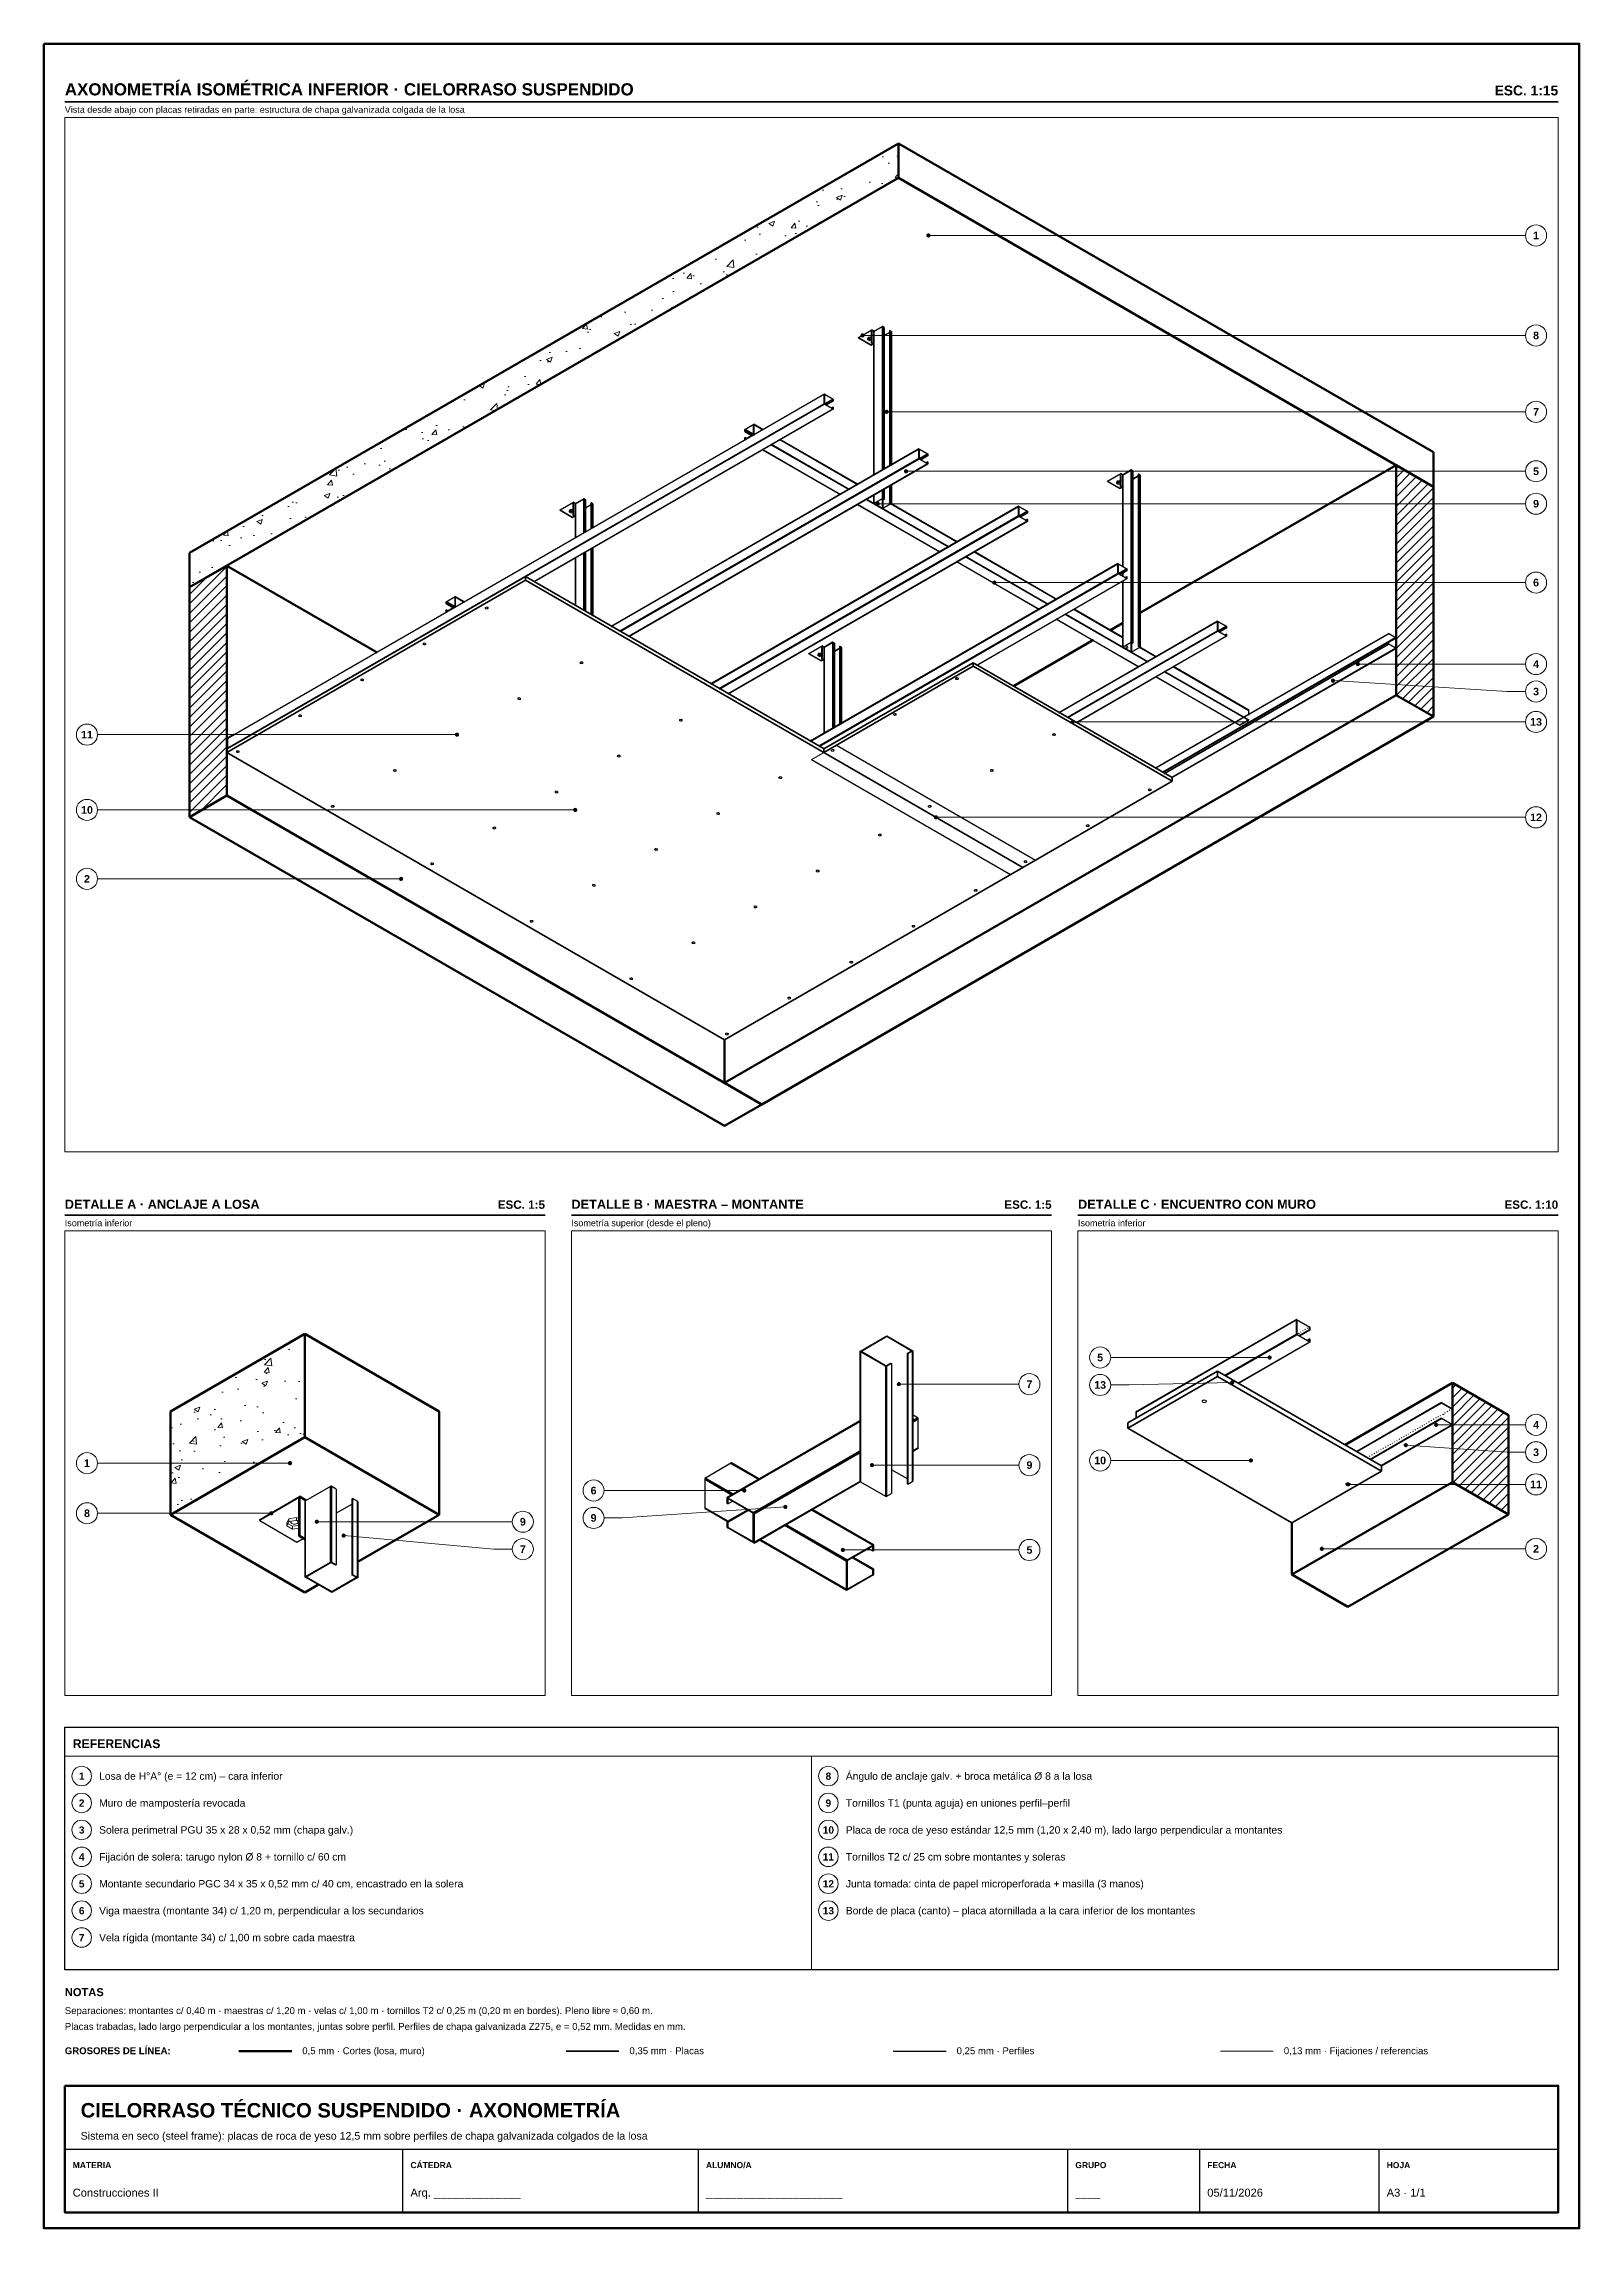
# Model space of a CAD drawing. Header units: millimetres. Extents: x 3 to 294, y 3 to 417.
import ezdxf
from ezdxf.enums import TextEntityAlignment as Align

# ---------------------------------------------------------------- set-up
doc = ezdxf.new("R2010")
doc.units = ezdxf.units.MM
for name, color, linetype, lineweight in [('A-FIJACIONES', 7, 'Continuous', 13), ('A-JUNTAS-MASILLA', 7, 'Continuous', 13), ('A-LOSA-CORTE', 7, 'Continuous', 50), ('A-MURO-CORTE', 7, 'Continuous', 50), ('A-PERFILES-GALV', 7, 'Continuous', 25), ('A-PLACAS-YESO', 7, 'Continuous', 35), ('A-RAYADOS', 8, 'Continuous', 9), ('T-MARCO-ROTULO', 7, 'Continuous', 25), ('T-REFERENCIAS', 7, 'Continuous', 13), ('T-TEXTOS', 7, 'Continuous', 18)]:
    doc.layers.add(name, color=color, linetype=linetype, lineweight=lineweight)
doc.styles.add('ARIAL', font='arial.ttf')
doc.styles.add('ARIAL-NEGRITA', font='arialbd.ttf')

msp = doc.modelspace()

# ---------------------------------------------------------------- texts
at = {"layer": 'T-TEXTOS'}
for s, height, style, p in [('AXONOMETRÍA ISOMÉTRICA INFERIOR · CIELORRASO SUSPENDIDO', 2.3, 'ARIAL-NEGRITA', (7, 407.2)), ('Vista desde abajo con placas retiradas en parte: estructura de chapa galvanizada colgada de la losa', 1.22, 'ARIAL', (7, 403.9)), ('DETALLE A · ANCLAJE A LOSA', 1.73, 'ARIAL-NEGRITA', (7, 196.2)), ('DETALLE B · MAESTRA – MONTANTE', 1.73, 'ARIAL-NEGRITA', (103, 196.2)), ('DETALLE C · ENCUENTRO CON MURO', 1.73, 'ARIAL-NEGRITA', (199, 196.2)), ('Isometría inferior', 1.22, 'ARIAL', (7, 192.9)), ('Isometría superior (desde el pleno)', 1.22, 'ARIAL', (103, 192.9)), ('Isometría inferior', 1.22, 'ARIAL', (199, 192.9)), ('REFERENCIAS', 1.66, 'ARIAL-NEGRITA', (8.5, 94)), ('Losa de H°A° (e = 12 cm) – cara inferior', 1.4, 'ARIAL', (13.5, 88)), ('Ángulo de anclaje galv. + broca metálica Ø 8 a la losa', 1.4, 'ARIAL', (155, 88)), ('Muro de mampostería revocada', 1.4, 'ARIAL', (13.5, 82.9)), ('Tornillos T1 (punta aguja) en uniones perfil–perfil', 1.4, 'ARIAL', (155, 82.9)), ('Solera perimetral PGU 35 x 28 x 0,52 mm (chapa galv.)', 1.4, 'ARIAL', (13.5, 77.8)), ('Placa de roca de yeso estándar 12,5 mm (1,20 x 2,40 m), lado largo perpendicular a montantes', 1.4, 'ARIAL', (155, 77.8)), ('Fijación de solera: tarugo nylon Ø 8 + tornillo c/ 60 cm', 1.4, 'ARIAL', (13.5, 72.7)), ('Tornillos T2 c/ 25 cm sobre montantes y soleras', 1.4, 'ARIAL', (155, 72.7)), ('Montante secundario PGC 34 x 35 x 0,52 mm c/ 40 cm, encastrado en la solera', 1.4, 'ARIAL', (13.5, 67.6)), ('Junta tomada: cinta de papel microperforada + masilla (3 manos)', 1.4, 'ARIAL', (155, 67.6)), ('Viga maestra (montante 34) c/ 1,20 m, perpendicular a los secundarios', 1.4, 'ARIAL', (13.5, 62.5)), ('Borde de placa (canto) – placa atornillada a la cara inferior de los montantes', 1.4, 'ARIAL', (155, 62.5)), ('Vela rígida (montante 34) c/ 1,00 m sobre cada maestra', 1.4, 'ARIAL', (13.5, 57.4)), ('NOTAS', 1.51, 'ARIAL-NEGRITA', (7, 47)), ('Separaciones: montantes c/ 0,40 m · maestras c/ 1,20 m · velas c/ 1,00 m · tornillos T2 c/ 0,25 m (0,20 m en bordes). Pleno libre ≈ 0,60 m.', 1.3, 'ARIAL', (7, 43.6)), ('Placas trabadas, lado largo perpendicular a los montantes, juntas sobre perfil. Perfiles de chapa galvanizada Z275, e = 0,52 mm. Medidas en mm.', 1.3, 'ARIAL', (7, 40.6)), ('GROSORES DE LÍNEA:', 1.3, 'ARIAL-NEGRITA', (7, 36)), ('0,5 mm · Cortes (losa, muro)', 1.3, 'ARIAL', (52, 36)), ('0,35 mm · Placas', 1.3, 'ARIAL', (114, 36)), ('0,25 mm · Perfiles', 1.3, 'ARIAL', (176, 36)), ('0,13 mm · Fijaciones / referencias', 1.3, 'ARIAL', (238, 36)), ('CIELORRASO TÉCNICO SUSPENDIDO · AXONOMETRÍA', 2.74, 'ARIAL-NEGRITA', (10, 24)), ('Sistema en seco (steel frame): placas de roca de yeso 12,5 mm sobre perfiles de chapa galvanizada colgados de la losa', 1.44, 'ARIAL', (10, 19.8)), ('MATERIA', 1.15, 'ARIAL-NEGRITA', (8.5, 14.4)), ('CÁTEDRA', 1.15, 'ARIAL-NEGRITA', (72.5, 14.4)), ('ALUMNO/A', 1.15, 'ARIAL-NEGRITA', (128.5, 14.4)), ('GRUPO', 1.15, 'ARIAL-NEGRITA', (198.5, 14.4)), ('FECHA', 1.15, 'ARIAL-NEGRITA', (223.5, 14.4)), ('HOJA', 1.15, 'ARIAL-NEGRITA', (257.5, 14.4)), ('Construcciones II', 1.51, 'ARIAL', (8.5, 9)), ('Arq. ______________', 1.51, 'ARIAL', (72.5, 9)), ('______________________', 1.51, 'ARIAL', (128.5, 9)), ('____', 1.51, 'ARIAL', (198.5, 9)), ('05/11/2026', 1.51, 'ARIAL', (223.5, 9)), ('A3 · 1/1', 1.51, 'ARIAL', (257.5, 9))]:
    msp.add_text(s, height=height, dxfattribs=dict(at, style=style)).set_placement(p)
at = {"layer": 'T-TEXTOS', "style": 'ARIAL-NEGRITA'}
for s, height, p in [('ESC. 1:15', 1.87, (290, 407.2)), ('ESC. 1:5', 1.58, (98, 196.2)), ('ESC. 1:5', 1.58, (194, 196.2)), ('ESC. 1:10', 1.58, (290, 196.2))]:
    msp.add_text(s, height=height, dxfattribs=at).set_placement(p, align=Align.RIGHT)
for s, height, p in [('1', 1.44, (285.8, 379.94)), ('8', 1.44, (285.8, 360.99)), ('7', 1.44, (285.8, 346.52)), ('5', 1.44, (285.8, 335.25)), ('9', 1.44, (285.8, 329.1)), ('6', 1.44, (285.8, 314.16)), ('4', 1.44, (285.8, 298.71)), ('3', 1.44, (285.8, 293.51)), ('11', 1.44, (11.2, 285.34)), ('13', 1.44, (285.8, 287.75)), ('10', 1.44, (11.2, 271.08)), ('12', 1.44, (285.8, 269.67)), ('2', 1.44, (11.2, 258.01)), ('5', 1.44, (203.2, 167.3)), ('7', 1.44, (189.8, 162.26)), ('13', 1.44, (203.2, 162.1)), ('4', 1.44, (285.8, 154.55)), ('10', 1.44, (203.2, 147.79)), ('3', 1.44, (285.8, 149.35)), ('1', 1.44, (11.2, 147.28)), ('9', 1.44, (189.8, 146.91)), ('6', 1.44, (107.2, 142.1)), ('11', 1.44, (285.8, 143.26)), ('8', 1.44, (11.2, 137.79)), ('9', 1.44, (93.8, 136.18)), ('9', 1.44, (107.2, 136.9)), ('2', 1.44, (285.8, 131.05)), ('7', 1.44, (93.8, 130.98)), ('5', 1.44, (189.8, 130.83)), ('1', 1.37, (10.2, 88)), ('8', 1.37, (151.7, 88)), ('2', 1.37, (10.2, 82.9)), ('9', 1.37, (151.7, 82.9)), ('3', 1.37, (10.2, 77.8)), ('10', 1.37, (151.7, 77.8)), ('4', 1.37, (10.2, 72.7)), ('11', 1.37, (151.7, 72.7)), ('5', 1.37, (10.2, 67.6)), ('12', 1.37, (151.7, 67.6)), ('6', 1.37, (10.2, 62.5)), ('13', 1.37, (151.7, 62.5)), ('7', 1.37, (10.2, 57.4))]:
    msp.add_text(s, height=height, dxfattribs=at).set_placement(p, align=Align.CENTER)

# ---------------------------------------------------------------- hatches: boundary and pattern name
at = {"layer": 'A-RAYADOS'}
h = msp.add_hatch(dxfattribs=at)
h.set_pattern_fill('AR-CONC', color=256, scale=0.06)
h.paths.add_polyline_path([(30.65, 313.98), (30.65, 320.51), (165, 398.08), (165, 391.55)])
h = msp.add_hatch(dxfattribs=at)
h.set_pattern_fill('ANSI31', color=256, scale=0.4)
h.paths.add_polyline_path([(259.28, 293.57), (259.28, 337.12), (259.28, 337.12), (266.35, 333.03), (266.35, 289.49)])
h = msp.add_hatch(dxfattribs=at)
h.set_pattern_fill('ANSI31', color=256, scale=0.4)
h.paths.add_polyline_path([(30.65, 270.44), (30.65, 313.98), (37.72, 318.06), (37.72, 274.52)])
h = msp.add_hatch(dxfattribs=at)
h.set_pattern_fill('AR-CONC', color=256, scale=0.06)
h.paths.add_polyline_path([(27.04, 138.2), (27.04, 157.8), (52.5, 172.49), (52.5, 152.9)])
h = msp.add_hatch(dxfattribs=at)
h.set_pattern_fill('ANSI31', color=256, scale=0.4)
h.paths.add_polyline_path([(269.96, 163.21), (280.56, 157.08), (280.56, 138.3), (269.96, 144.43)])
at = {"layer": 'T-REFERENCIAS'}
h = msp.add_hatch(color=256, dxfattribs=at)
h.dxf.hatch_style = 1
edge = h.paths.add_edge_path()
edge.add_arc((170.66, 380.66), 0.4, 0, 360)
h = msp.add_hatch(color=256, dxfattribs=at)
h.dxf.hatch_style = 1
edge = h.paths.add_edge_path()
edge.add_arc((158.16, 361.71), 0.4, 0, 360)
h = msp.add_hatch(color=256, dxfattribs=at)
h.dxf.hatch_style = 1
edge = h.paths.add_edge_path()
edge.add_arc((162.74, 347.24), 0.4, 0, 360)
h = msp.add_hatch(color=256, dxfattribs=at)
h.dxf.hatch_style = 1
edge = h.paths.add_edge_path()
edge.add_arc((166.41, 335.97), 0.4, 0, 360)
h = msp.add_hatch(color=256, dxfattribs=at)
h.dxf.hatch_style = 1
edge = h.paths.add_edge_path()
edge.add_arc((161.04, 329.82), 0.4, 0, 360)
h = msp.add_hatch(color=256, dxfattribs=at)
h.dxf.hatch_style = 1
edge = h.paths.add_edge_path()
edge.add_arc((183.15, 314.88), 0.4, 0, 360)
h = msp.add_hatch(color=256, dxfattribs=at)
h.dxf.hatch_style = 1
edge = h.paths.add_edge_path()
edge.add_arc((252.04, 299.43), 0.4, 0, 360)
h = msp.add_hatch(color=256, dxfattribs=at)
h.dxf.hatch_style = 1
edge = h.paths.add_edge_path()
edge.add_arc((247.31, 296.29), 0.4, 0, 360)
h = msp.add_hatch(color=256, dxfattribs=at)
h.dxf.hatch_style = 1
edge = h.paths.add_edge_path()
edge.add_arc((81.32, 286.06), 0.4, 0, 360)
h = msp.add_hatch(color=256, dxfattribs=at)
h.dxf.hatch_style = 1
edge = h.paths.add_edge_path()
edge.add_arc((198, 288.47), 0.4, 0, 360)
h = msp.add_hatch(color=256, dxfattribs=at)
h.dxf.hatch_style = 1
edge = h.paths.add_edge_path()
edge.add_arc((103.72, 271.8), 0.4, 0, 360)
h = msp.add_hatch(color=256, dxfattribs=at)
h.dxf.hatch_style = 1
edge = h.paths.add_edge_path()
edge.add_arc((172.07, 270.39), 0.4, 0, 360)
h = msp.add_hatch(color=256, dxfattribs=at)
h.dxf.hatch_style = 1
edge = h.paths.add_edge_path()
edge.add_arc((70.72, 258.73), 0.4, 0, 360)
h = msp.add_hatch(color=256, dxfattribs=at)
h.dxf.hatch_style = 1
edge = h.paths.add_edge_path()
edge.add_arc((235.31, 168.02), 0.4, 0, 360)
h = msp.add_hatch(color=256, dxfattribs=at)
h.dxf.hatch_style = 1
edge = h.paths.add_edge_path()
edge.add_arc((165.05, 162.98), 0.4, 0, 360)
h = msp.add_hatch(color=256, dxfattribs=at)
h.dxf.hatch_style = 1
edge = h.paths.add_edge_path()
edge.add_arc((228.24, 163.31), 0.4, 0, 360)
h = msp.add_hatch(color=256, dxfattribs=at)
h.dxf.hatch_style = 1
edge = h.paths.add_edge_path()
edge.add_arc((266.88, 155.27), 0.4, 0, 360)
h = msp.add_hatch(color=256, dxfattribs=at)
h.dxf.hatch_style = 1
edge = h.paths.add_edge_path()
edge.add_arc((261.12, 151.41), 0.4, 0, 360)
h = msp.add_hatch(color=256, dxfattribs=at)
h.dxf.hatch_style = 1
edge = h.paths.add_edge_path()
edge.add_arc((49.67, 148), 0.4, 0, 360)
h = msp.add_hatch(color=256, dxfattribs=at)
h.dxf.hatch_style = 1
edge = h.paths.add_edge_path()
edge.add_arc((159.96, 147.63), 0.4, 0, 360)
h = msp.add_hatch(color=256, dxfattribs=at)
h.dxf.hatch_style = 1
edge = h.paths.add_edge_path()
edge.add_arc((231.77, 148.51), 0.4, 0, 360)
h = msp.add_hatch(color=256, dxfattribs=at)
h.dxf.hatch_style = 1
edge = h.paths.add_edge_path()
edge.add_arc((135.77, 142.82), 0.4, 0, 360)
h = msp.add_hatch(color=256, dxfattribs=at)
h.dxf.hatch_style = 1
edge = h.paths.add_edge_path()
edge.add_arc((250.16, 143.98), 0.4, 0, 360)
h = msp.add_hatch(color=256, dxfattribs=at)
h.dxf.hatch_style = 1
edge = h.paths.add_edge_path()
edge.add_arc((46.14, 138.51), 0.4, 0, 360)
h = msp.add_hatch(color=256, dxfattribs=at)
h.dxf.hatch_style = 1
edge = h.paths.add_edge_path()
edge.add_arc((54.76, 136.9), 0.4, 0, 360)
h = msp.add_hatch(color=256, dxfattribs=at)
h.dxf.hatch_style = 1
edge = h.paths.add_edge_path()
edge.add_arc((143.55, 139.71), 0.4, 0, 360)
h = msp.add_hatch(color=256, dxfattribs=at)
h.dxf.hatch_style = 1
edge = h.paths.add_edge_path()
edge.add_arc((59.85, 134.28), 0.4, 0, 360)
h = msp.add_hatch(color=256, dxfattribs=at)
h.dxf.hatch_style = 1
edge = h.paths.add_edge_path()
edge.add_arc((154.44, 131.55), 0.4, 0, 360)
h = msp.add_hatch(color=256, dxfattribs=at)
h.dxf.hatch_style = 1
edge = h.paths.add_edge_path()
edge.add_arc((245.21, 131.77), 0.4, 0, 360)

# ---------------------------------------------------------------- linework, layer by layer
at = {"layer": 'A-FIJACIONES'}
for p, q in [((159.14, 361.09), (159.27, 361.37)), ((159.27, 361.19), (159.14, 360.91)), ((159.14, 361.09), (159.14, 360.91)), ((159.5, 360.89), (159.14, 361.09)), ((159.14, 360.91), (159.5, 360.71)), ((159.27, 361.37), (159.75, 361.44)), ((159.27, 361.19), (159.27, 361.37)), ((159.75, 361.26), (159.27, 361.19)), ((159.46, 361.26), (159.4, 361.2)), ((159.4, 361.2), (159.4, 361.13)), ((159.4, 361.13), (159.46, 361.07)), ((159.56, 361.29), (159.46, 361.26)), ((159.46, 361.07), (159.56, 361.03)), ((159.98, 360.96), (159.5, 360.89)), ((159.5, 360.89), (159.5, 360.71)), ((159.5, 360.71), (159.98, 360.78)), ((159.69, 361.29), (159.56, 361.29)), ((159.56, 361.03), (159.69, 361.03)), ((159.79, 361.26), (159.69, 361.29)), ((159.69, 361.03), (159.79, 361.07)), ((159.75, 361.44), (159.75, 361.26)), ((159.75, 361.44), (159.93, 361.34)), ((159.93, 361.16), (159.75, 361.26)), ((159.85, 361.2), (159.79, 361.26)), ((159.79, 361.07), (159.85, 361.13)), ((159.85, 361.13), (159.85, 361.2)), ((159.98, 360.96), (159.98, 360.78)), ((206.28, 333.87), (206.41, 334.15)), ((206.41, 333.97), (206.28, 333.69)), ((206.28, 333.87), (206.28, 333.69)), ((206.64, 333.67), (206.28, 333.87)), ((206.28, 333.69), (206.64, 333.49)), ((206.41, 334.15), (206.9, 334.23)), ((206.41, 333.97), (206.41, 334.15)), ((206.9, 334.05), (206.41, 333.97)), ((206.6, 334.04), (206.54, 333.98)), ((206.54, 333.98), (206.54, 333.91)), ((206.54, 333.91), (206.6, 333.85)), ((206.71, 334.08), (206.6, 334.04)), ((206.6, 333.85), (206.71, 333.82)), ((207, 333.72), (206.64, 333.67)), ((206.64, 333.67), (206.64, 333.49)), ((206.64, 333.49), (207, 333.55)), ((206.83, 334.08), (206.71, 334.08)), ((206.71, 333.82), (206.83, 333.82)), ((206.93, 334.04), (206.83, 334.08)), ((206.83, 333.82), (206.93, 333.85)), ((206.9, 334.23), (206.9, 334.05)), ((206.9, 334.23), (207.07, 334.12)), ((207.07, 333.94), (206.9, 334.05)), ((206.99, 333.98), (206.93, 334.04)), ((206.93, 333.85), (206.99, 333.91)), ((206.99, 333.91), (206.99, 333.98)), ((102.57, 328.43), (102.7, 328.71)), ((102.7, 328.53), (102.57, 328.25)), ((102.57, 328.43), (102.57, 328.25)), ((102.93, 328.23), (102.57, 328.43)), ((102.57, 328.25), (102.93, 328.05)), ((102.7, 328.71), (103.19, 328.78)), ((102.7, 328.53), (102.7, 328.71)), ((103.19, 328.6), (102.7, 328.53)), ((102.89, 328.6), (102.83, 328.54)), ((102.83, 328.54), (102.83, 328.47)), ((102.83, 328.47), (102.89, 328.41)), ((103, 328.63), (102.89, 328.6)), ((102.89, 328.41), (103, 328.37)), ((103.41, 328.3), (102.93, 328.23)), ((102.93, 328.23), (102.93, 328.05)), ((102.93, 328.05), (103.41, 328.12)), ((103.12, 328.63), (103, 328.63)), ((103, 328.37), (103.12, 328.37)), ((103.22, 328.6), (103.12, 328.63)), ((103.12, 328.37), (103.22, 328.41)), ((103.19, 328.78), (103.19, 328.6)), ((103.19, 328.78), (103.36, 328.68)), ((103.36, 328.5), (103.19, 328.6)), ((103.28, 328.54), (103.22, 328.6)), ((103.22, 328.41), (103.28, 328.47)), ((103.28, 328.47), (103.28, 328.54)), ((103.41, 328.3), (103.41, 328.12)), ((160.96, 330.07), (160.95, 329.98)), ((160.95, 329.98), (160.96, 329.88)), ((161.02, 330.11), (160.96, 330.07)), ((160.96, 329.88), (161.02, 329.77)), ((161.09, 330.11), (161.02, 330.11)), ((161.02, 329.77), (161.09, 329.69)), ((161.18, 330.06), (161.09, 330.11)), ((161.09, 329.69), (161.18, 329.64)), ((161.25, 329.98), (161.18, 330.06)), ((161.18, 329.64), (161.25, 329.64)), ((161.3, 329.87), (161.25, 329.98)), ((161.25, 329.64), (161.3, 329.68)), ((161.32, 329.77), (161.3, 329.87)), ((161.3, 329.68), (161.32, 329.77)), ((86.67, 310.06), (86.68, 310.12)), ((86.68, 310.09), (86.67, 310.02)), ((86.71, 309.99), (86.67, 310.06)), ((86.67, 310.02), (86.71, 309.95)), ((86.68, 310.12), (86.75, 310.18)), ((86.75, 310.14), (86.68, 310.09)), ((86.79, 309.94), (86.71, 309.99)), ((86.71, 309.95), (86.79, 309.9)), ((86.75, 310.18), (86.85, 310.22)), ((86.85, 310.18), (86.75, 310.14)), ((86.9, 309.92), (86.79, 309.94)), ((86.79, 309.9), (86.9, 309.88)), ((86.85, 310.22), (86.96, 310.23)), ((86.96, 310.19), (86.85, 310.18)), ((87.02, 309.93), (86.9, 309.92)), ((86.9, 309.88), (87.02, 309.89)), ((86.96, 310.23), (87.08, 310.2)), ((87.08, 310.17), (86.96, 310.19)), ((87.12, 309.96), (87.02, 309.93)), ((87.02, 309.89), (87.12, 309.93)), ((87.08, 310.2), (87.16, 310.16)), ((87.16, 310.12), (87.08, 310.17)), ((87.19, 310.02), (87.12, 309.96)), ((87.12, 309.93), (87.19, 309.98)), ((87.16, 310.16), (87.2, 310.09)), ((87.2, 310.05), (87.16, 310.12)), ((87.2, 310.09), (87.19, 310.02)), ((87.19, 309.98), (87.2, 310.05)), ((74.88, 303.25), (74.9, 303.32)), ((74.9, 303.28), (74.88, 303.21)), ((74.92, 303.19), (74.88, 303.25)), ((74.88, 303.21), (74.92, 303.15)), ((74.9, 303.32), (74.96, 303.38)), ((74.96, 303.34), (74.9, 303.28)), ((75.01, 303.14), (74.92, 303.19)), ((74.92, 303.15), (75.01, 303.1)), ((74.96, 303.38), (75.06, 303.41)), ((75.06, 303.38), (74.96, 303.34)), ((75.12, 303.12), (75.01, 303.14)), ((75.01, 303.1), (75.12, 303.08)), ((75.06, 303.41), (75.18, 303.42)), ((75.18, 303.38), (75.06, 303.38)), ((75.24, 303.12), (75.12, 303.12)), ((75.12, 303.08), (75.24, 303.09)), ((75.18, 303.42), (75.29, 303.4)), ((75.29, 303.36), (75.18, 303.38)), ((75.34, 303.16), (75.24, 303.12)), ((75.24, 303.09), (75.34, 303.12)), ((75.29, 303.4), (75.38, 303.35)), ((75.38, 303.31), (75.29, 303.36)), ((75.4, 303.22), (75.34, 303.16)), ((75.34, 303.12), (75.4, 303.18)), ((75.38, 303.35), (75.41, 303.29)), ((75.41, 303.25), (75.38, 303.31)), ((75.41, 303.29), (75.4, 303.22)), ((75.4, 303.18), (75.41, 303.25)), ((208.1, 302.85), (208.09, 302.77)), ((208.09, 302.77), (208.1, 302.66)), ((208.16, 302.9), (208.1, 302.85)), ((208.1, 302.66), (208.16, 302.56)), ((208.23, 302.9), (208.16, 302.9)), ((208.16, 302.56), (208.23, 302.47)), ((208.32, 302.85), (208.23, 302.9)), ((208.23, 302.47), (208.32, 302.42)), ((208.39, 302.76), (208.32, 302.85)), ((208.32, 302.42), (208.39, 302.42)), ((208.44, 302.66), (208.39, 302.76)), ((208.39, 302.42), (208.44, 302.47)), ((208.46, 302.55), (208.44, 302.66)), ((208.44, 302.47), (208.46, 302.55)), ((104.63, 299.69), (104.64, 299.75)), ((104.64, 299.72), (104.63, 299.65)), ((104.67, 299.62), (104.63, 299.69)), ((104.63, 299.65), (104.67, 299.58)), ((104.64, 299.75), (104.71, 299.81)), ((104.71, 299.77), (104.64, 299.72)), ((104.75, 299.57), (104.67, 299.62)), ((104.67, 299.58), (104.75, 299.54)), ((104.71, 299.81), (104.81, 299.85)), ((104.81, 299.81), (104.71, 299.77)), ((104.87, 299.55), (104.75, 299.57)), ((104.75, 299.54), (104.87, 299.51)), ((104.81, 299.85), (104.92, 299.86)), ((104.92, 299.82), (104.81, 299.81)), ((104.98, 299.56), (104.87, 299.55)), ((104.87, 299.51), (104.98, 299.52)), ((104.92, 299.86), (105.04, 299.83)), ((105.04, 299.8), (104.92, 299.82)), ((105.08, 299.59), (104.98, 299.56)), ((104.98, 299.52), (105.08, 299.56)), ((105.04, 299.83), (105.12, 299.79)), ((105.12, 299.75), (105.04, 299.8)), ((105.15, 299.65), (105.08, 299.59)), ((105.08, 299.56), (105.15, 299.61)), ((105.12, 299.79), (105.16, 299.72)), ((105.16, 299.68), (105.12, 299.75)), ((105.16, 299.72), (105.15, 299.65)), ((105.15, 299.61), (105.16, 299.68)), ((149.71, 301.21), (149.84, 301.49)), ((149.84, 301.31), (149.71, 301.03)), ((149.71, 301.21), (149.71, 301.03)), ((150.07, 301.01), (149.71, 301.21)), ((149.71, 301.03), (150.07, 300.83)), ((149.84, 301.49), (150.33, 301.57)), ((149.84, 301.31), (149.84, 301.49)), ((150.33, 301.39), (149.84, 301.31)), ((150.03, 301.38), (149.97, 301.32)), ((149.97, 301.32), (149.97, 301.25)), ((149.97, 301.25), (150.03, 301.19)), ((150.08, 301.4), (150.03, 301.38)), ((150.03, 301.19), (150.14, 301.16)), ((150.55, 301.08), (150.07, 301.01)), ((150.07, 301.01), (150.07, 300.83)), ((150.07, 300.83), (150.55, 300.9)), ((150.14, 301.16), (150.26, 301.16)), ((150.26, 301.42), (150.2, 301.42)), ((150.36, 301.38), (150.26, 301.42)), ((150.26, 301.16), (150.36, 301.19)), ((150.33, 301.57), (150.33, 301.39)), ((150.33, 301.57), (150.5, 301.46)), ((150.5, 301.28), (150.33, 301.39)), ((150.42, 301.32), (150.36, 301.38)), ((150.36, 301.19), (150.42, 301.25)), ((150.42, 301.25), (150.42, 301.32)), ((150.55, 301.08), (150.55, 300.9)), ((63.1, 296.45), (63.11, 296.52)), ((63.11, 296.48), (63.1, 296.41)), ((63.14, 296.38), (63.1, 296.45)), ((63.1, 296.41), (63.14, 296.34)), ((63.11, 296.52), (63.18, 296.57)), ((63.18, 296.54), (63.11, 296.48)), ((63.22, 296.33), (63.14, 296.38)), ((63.14, 296.34), (63.22, 296.3)), ((63.18, 296.57), (63.28, 296.61)), ((63.28, 296.57), (63.18, 296.54)), ((63.33, 296.31), (63.22, 296.33)), ((63.22, 296.3), (63.33, 296.27)), ((63.28, 296.61), (63.39, 296.62)), ((63.39, 296.58), (63.28, 296.57)), ((63.45, 296.32), (63.33, 296.31)), ((63.33, 296.27), (63.45, 296.28)), ((63.39, 296.62), (63.51, 296.6)), ((63.51, 296.56), (63.39, 296.58)), ((63.55, 296.36), (63.45, 296.32)), ((63.45, 296.28), (63.55, 296.32)), ((63.51, 296.6), (63.59, 296.55)), ((63.59, 296.51), (63.51, 296.56)), ((63.62, 296.41), (63.55, 296.36)), ((63.55, 296.32), (63.62, 296.38)), ((63.59, 296.55), (63.63, 296.48)), ((63.63, 296.44), (63.59, 296.51)), ((63.63, 296.48), (63.62, 296.41)), ((63.62, 296.38), (63.63, 296.44)), ((175.81, 296.69), (175.83, 296.76)), ((175.81, 296.69), (175.83, 296.76)), ((175.81, 296.69), (175.83, 296.76)), ((175.81, 296.69), (175.83, 296.76)), ((175.83, 296.72), (175.81, 296.65)), ((175.83, 296.72), (175.81, 296.65)), ((175.83, 296.72), (175.81, 296.65)), ((175.83, 296.72), (175.81, 296.65)), ((175.85, 296.63), (175.81, 296.69)), ((175.85, 296.63), (175.81, 296.69)), ((175.85, 296.63), (175.81, 296.69)), ((175.85, 296.63), (175.81, 296.69)), ((175.81, 296.65), (175.85, 296.59)), ((175.81, 296.65), (175.85, 296.59)), ((175.81, 296.65), (175.85, 296.59)), ((175.81, 296.65), (175.85, 296.59)), ((175.83, 296.76), (175.89, 296.82)), ((175.83, 296.76), (175.89, 296.82)), ((175.83, 296.76), (175.89, 296.82)), ((175.83, 296.76), (175.89, 296.82)), ((175.89, 296.78), (175.83, 296.72)), ((175.89, 296.78), (175.83, 296.72)), ((175.89, 296.78), (175.83, 296.72)), ((175.89, 296.78), (175.83, 296.72)), ((175.94, 296.58), (175.85, 296.63)), ((175.94, 296.58), (175.85, 296.63)), ((175.94, 296.58), (175.85, 296.63)), ((175.94, 296.58), (175.85, 296.63)), ((175.85, 296.59), (175.94, 296.54)), ((175.85, 296.59), (175.94, 296.54)), ((175.85, 296.59), (175.94, 296.54)), ((175.85, 296.59), (175.94, 296.54)), ((175.89, 296.82), (175.99, 296.86)), ((175.89, 296.82), (175.99, 296.86)), ((175.89, 296.82), (175.99, 296.86)), ((175.89, 296.82), (175.99, 296.86)), ((175.99, 296.82), (175.89, 296.78)), ((175.99, 296.82), (175.89, 296.78)), ((175.99, 296.82), (175.89, 296.78)), ((175.99, 296.82), (175.89, 296.78)), ((176.05, 296.56), (175.94, 296.58)), ((176.05, 296.56), (175.94, 296.58)), ((176.05, 296.56), (175.94, 296.58)), ((176.05, 296.56), (175.94, 296.58)), ((175.94, 296.54), (176.05, 296.52)), ((175.94, 296.54), (176.05, 296.52)), ((175.94, 296.54), (176.05, 296.52)), ((175.94, 296.54), (176.05, 296.52)), ((175.99, 296.86), (176.11, 296.86)), ((175.99, 296.86), (176.11, 296.86)), ((175.99, 296.86), (176.11, 296.86)), ((175.99, 296.86), (176.11, 296.86)), ((176.11, 296.82), (175.99, 296.82)), ((176.11, 296.82), (175.99, 296.82)), ((176.11, 296.82), (175.99, 296.82)), ((176.11, 296.82), (175.99, 296.82)), ((176.17, 296.56), (176.05, 296.56)), ((176.17, 296.56), (176.05, 296.56)), ((176.17, 296.56), (176.05, 296.56)), ((176.17, 296.56), (176.05, 296.56)), ((176.05, 296.52), (176.17, 296.53)), ((176.05, 296.52), (176.17, 296.53)), ((176.05, 296.52), (176.17, 296.53)), ((176.05, 296.52), (176.17, 296.53)), ((176.11, 296.86), (176.22, 296.84)), ((176.11, 296.86), (176.22, 296.84)), ((176.11, 296.86), (176.22, 296.84)), ((176.11, 296.86), (176.22, 296.84)), ((176.22, 296.8), (176.11, 296.82)), ((176.22, 296.8), (176.11, 296.82)), ((176.22, 296.8), (176.11, 296.82)), ((176.22, 296.8), (176.11, 296.82)), ((176.27, 296.6), (176.17, 296.56)), ((176.27, 296.6), (176.17, 296.56)), ((176.27, 296.6), (176.17, 296.56)), ((176.27, 296.6), (176.17, 296.56)), ((176.17, 296.53), (176.27, 296.56)), ((176.17, 296.53), (176.27, 296.56)), ((176.17, 296.53), (176.27, 296.56)), ((176.17, 296.53), (176.27, 296.56)), ((176.22, 296.84), (176.3, 296.79)), ((176.22, 296.84), (176.3, 296.79)), ((176.22, 296.84), (176.3, 296.79)), ((176.22, 296.84), (176.3, 296.79)), ((176.3, 296.75), (176.22, 296.8)), ((176.3, 296.75), (176.22, 296.8)), ((176.3, 296.75), (176.22, 296.8)), ((176.3, 296.75), (176.22, 296.8)), ((176.33, 296.66), (176.27, 296.6)), ((176.33, 296.66), (176.27, 296.6)), ((176.33, 296.66), (176.27, 296.6)), ((176.33, 296.66), (176.27, 296.6)), ((176.27, 296.56), (176.33, 296.62)), ((176.27, 296.56), (176.33, 296.62)), ((176.27, 296.56), (176.33, 296.62)), ((176.27, 296.56), (176.33, 296.62)), ((176.3, 296.79), (176.34, 296.73)), ((176.3, 296.79), (176.34, 296.73)), ((176.3, 296.79), (176.34, 296.73)), ((176.3, 296.79), (176.34, 296.73)), ((176.34, 296.69), (176.3, 296.75)), ((176.34, 296.69), (176.3, 296.75)), ((176.34, 296.69), (176.3, 296.75)), ((176.34, 296.69), (176.3, 296.75)), ((176.34, 296.73), (176.33, 296.66)), ((176.34, 296.73), (176.33, 296.66)), ((176.34, 296.73), (176.33, 296.66)), ((176.34, 296.73), (176.33, 296.66)), ((176.33, 296.62), (176.34, 296.69)), ((176.33, 296.62), (176.34, 296.69)), ((176.33, 296.62), (176.34, 296.69)), ((176.33, 296.62), (176.34, 296.69)), ((51.39, 289.77), (51.49, 289.81)), ((51.49, 289.81), (51.61, 289.81)), ((51.61, 289.81), (51.72, 289.79)), ((92.84, 292.88), (92.86, 292.95)), ((92.86, 292.91), (92.84, 292.84)), ((92.88, 292.82), (92.84, 292.88)), ((92.84, 292.84), (92.88, 292.78)), ((92.86, 292.95), (92.92, 293.01)), ((92.92, 292.97), (92.86, 292.91)), ((92.97, 292.77), (92.88, 292.82)), ((92.88, 292.78), (92.97, 292.73)), ((92.92, 293.01), (93.02, 293.04)), ((93.02, 293.01), (92.92, 292.97)), ((93.08, 292.75), (92.97, 292.77)), ((92.97, 292.73), (93.08, 292.71)), ((93.02, 293.04), (93.14, 293.05)), ((93.14, 293.01), (93.02, 293.01)), ((93.2, 292.75), (93.08, 292.75)), ((93.08, 292.71), (93.2, 292.72)), ((93.14, 293.05), (93.25, 293.03)), ((93.25, 292.99), (93.14, 293.01)), ((93.3, 292.79), (93.2, 292.75)), ((93.2, 292.72), (93.3, 292.75)), ((93.25, 293.03), (93.34, 292.98)), ((93.34, 292.94), (93.25, 292.99)), ((93.36, 292.85), (93.3, 292.79)), ((93.3, 292.75), (93.36, 292.81)), ((93.34, 292.98), (93.37, 292.92)), ((93.37, 292.88), (93.34, 292.94)), ((93.37, 292.92), (93.36, 292.85)), ((93.36, 292.81), (93.37, 292.88)), ((164.03, 289.89), (164.04, 289.96)), ((164.03, 289.89), (164.04, 289.96)), ((164.03, 289.89), (164.04, 289.96)), ((164.03, 289.89), (164.04, 289.96)), ((164.04, 289.92), (164.03, 289.85)), ((164.04, 289.92), (164.03, 289.85)), ((164.04, 289.92), (164.03, 289.85)), ((164.04, 289.92), (164.03, 289.85)), ((164.07, 289.82), (164.03, 289.89)), ((164.07, 289.82), (164.03, 289.89)), ((164.07, 289.82), (164.03, 289.89)), ((164.07, 289.82), (164.03, 289.89)), ((164.03, 289.85), (164.07, 289.79)), ((164.03, 289.85), (164.07, 289.79)), ((164.03, 289.85), (164.07, 289.79)), ((164.03, 289.85), (164.07, 289.79)), ((164.04, 289.96), (164.1, 290.01)), ((164.04, 289.96), (164.1, 290.01)), ((164.04, 289.96), (164.1, 290.01)), ((164.04, 289.96), (164.1, 290.01)), ((164.1, 289.98), (164.04, 289.92)), ((164.1, 289.98), (164.04, 289.92)), ((164.1, 289.98), (164.04, 289.92)), ((164.1, 289.98), (164.04, 289.92)), ((164.15, 289.78), (164.07, 289.82)), ((164.15, 289.78), (164.07, 289.82)), ((164.15, 289.78), (164.07, 289.82)), ((164.15, 289.78), (164.07, 289.82)), ((164.1, 290.01), (164.2, 290.05)), ((164.1, 290.01), (164.2, 290.05)), ((164.1, 290.01), (164.2, 290.05)), ((164.1, 290.01), (164.2, 290.05)), ((164.2, 290.01), (164.1, 289.98)), ((164.2, 290.01), (164.1, 289.98)), ((164.2, 290.01), (164.1, 289.98)), ((164.2, 290.01), (164.1, 289.98)), ((164.2, 290.05), (164.32, 290.06)), ((164.2, 290.05), (164.32, 290.06)), ((164.2, 290.05), (164.32, 290.06)), ((164.2, 290.05), (164.32, 290.06)), ((164.32, 290.02), (164.2, 290.01)), ((164.32, 290.02), (164.2, 290.01)), ((164.32, 290.02), (164.2, 290.01)), ((164.32, 290.02), (164.2, 290.01)), ((164.32, 290.06), (164.43, 290.04)), ((164.32, 290.06), (164.43, 290.04)), ((164.32, 290.06), (164.43, 290.04)), ((164.32, 290.06), (164.43, 290.04)), ((164.43, 290), (164.32, 290.02)), ((164.43, 290), (164.32, 290.02)), ((164.43, 290), (164.32, 290.02)), ((164.43, 290), (164.32, 290.02)), ((164.43, 290.04), (164.52, 289.99)), ((164.43, 290.04), (164.52, 289.99)), ((164.43, 290.04), (164.52, 289.99)), ((164.43, 290.04), (164.52, 289.99)), ((164.52, 289.95), (164.43, 290)), ((164.52, 289.95), (164.43, 290)), ((164.52, 289.95), (164.43, 290)), ((164.52, 289.95), (164.43, 290)), ((164.54, 289.85), (164.48, 289.8)), ((164.54, 289.85), (164.48, 289.8)), ((164.54, 289.85), (164.48, 289.8)), ((164.54, 289.85), (164.48, 289.8)), ((164.48, 289.76), (164.54, 289.82)), ((164.48, 289.76), (164.54, 289.82)), ((164.48, 289.76), (164.54, 289.82)), ((164.48, 289.76), (164.54, 289.82)), ((164.52, 289.99), (164.56, 289.92)), ((164.52, 289.99), (164.56, 289.92)), ((164.52, 289.99), (164.56, 289.92)), ((164.52, 289.99), (164.56, 289.92)), ((164.56, 289.88), (164.52, 289.95)), ((164.56, 289.88), (164.52, 289.95)), ((164.56, 289.88), (164.52, 289.95)), ((164.56, 289.88), (164.52, 289.95)), ((164.56, 289.92), (164.54, 289.85)), ((164.56, 289.92), (164.54, 289.85)), ((164.56, 289.92), (164.54, 289.85)), ((164.56, 289.92), (164.54, 289.85)), ((164.54, 289.82), (164.56, 289.88)), ((164.54, 289.82), (164.56, 289.88)), ((164.54, 289.82), (164.56, 289.88)), ((164.54, 289.82), (164.56, 289.88)), ((51.31, 289.64), (51.33, 289.71)), ((51.33, 289.67), (51.31, 289.61)), ((51.35, 289.58), (51.31, 289.64)), ((51.31, 289.61), (51.35, 289.54)), ((51.33, 289.71), (51.39, 289.77)), ((51.39, 289.73), (51.33, 289.67)), ((51.44, 289.53), (51.35, 289.58)), ((51.35, 289.54), (51.44, 289.49)), ((51.49, 289.77), (51.39, 289.73)), ((51.55, 289.51), (51.44, 289.53)), ((51.44, 289.49), (51.55, 289.47)), ((51.61, 289.78), (51.49, 289.77)), ((51.67, 289.52), (51.55, 289.51)), ((51.55, 289.47), (51.67, 289.48)), ((51.72, 289.75), (51.61, 289.78)), ((51.77, 289.55), (51.67, 289.52)), ((51.67, 289.48), (51.77, 289.51)), ((51.72, 289.79), (51.81, 289.74)), ((51.81, 289.7), (51.72, 289.75)), ((51.83, 289.61), (51.77, 289.55)), ((51.77, 289.51), (51.83, 289.57)), ((51.81, 289.74), (51.84, 289.68)), ((51.84, 289.64), (51.81, 289.7)), ((51.84, 289.68), (51.83, 289.61)), ((51.83, 289.57), (51.84, 289.64)), ((81.06, 286.08), (81.07, 286.15)), ((81.07, 286.11), (81.06, 286.04)), ((81.1, 286.01), (81.06, 286.08)), ((81.06, 286.04), (81.1, 285.98)), ((81.07, 286.15), (81.14, 286.2)), ((81.14, 286.17), (81.07, 286.11)), ((81.18, 285.97), (81.1, 286.01)), ((81.1, 285.98), (81.18, 285.93)), ((81.14, 286.2), (81.24, 286.24)), ((81.24, 286.2), (81.14, 286.17)), ((81.29, 285.94), (81.18, 285.97)), ((81.18, 285.93), (81.29, 285.9)), ((81.24, 286.24), (81.35, 286.25)), ((81.35, 286.21), (81.24, 286.2)), ((81.41, 285.95), (81.29, 285.94)), ((81.29, 285.9), (81.41, 285.91)), ((81.35, 286.25), (81.47, 286.23)), ((81.47, 286.19), (81.35, 286.21)), ((81.51, 285.99), (81.41, 285.95)), ((81.41, 285.91), (81.51, 285.95)), ((81.47, 286.23), (81.55, 286.18)), ((81.55, 286.14), (81.47, 286.19)), ((81.58, 286.04), (81.51, 285.99)), ((81.51, 285.95), (81.58, 286.01)), ((81.55, 286.18), (81.59, 286.11)), ((81.59, 286.07), (81.55, 286.14)), ((81.59, 286.11), (81.58, 286.04)), ((81.58, 286.01), (81.59, 286.07)), ((123.49, 288.8), (123.5, 288.87)), ((123.5, 288.83), (123.49, 288.76)), ((123.53, 288.74), (123.49, 288.8)), ((123.49, 288.76), (123.53, 288.7)), ((123.5, 288.87), (123.56, 288.93)), ((123.56, 288.89), (123.5, 288.83)), ((123.61, 288.69), (123.53, 288.74)), ((123.53, 288.7), (123.61, 288.65)), ((123.56, 288.93), (123.66, 288.96)), ((123.66, 288.92), (123.56, 288.89)), ((123.72, 288.66), (123.61, 288.69)), ((123.61, 288.65), (123.72, 288.63)), ((123.66, 288.96), (123.78, 288.97)), ((123.78, 288.93), (123.66, 288.92)), ((123.84, 288.67), (123.72, 288.66)), ((123.72, 288.63), (123.84, 288.63)), ((123.78, 288.97), (123.89, 288.95)), ((123.89, 288.91), (123.78, 288.93)), ((123.94, 288.71), (123.84, 288.67)), ((123.84, 288.63), (123.94, 288.67)), ((123.89, 288.95), (123.98, 288.9)), ((123.98, 288.86), (123.89, 288.91)), ((124, 288.77), (123.94, 288.71)), ((123.94, 288.67), (124, 288.73)), ((123.98, 288.9), (124.02, 288.83)), ((124.02, 288.8), (123.98, 288.86)), ((124.02, 288.83), (124, 288.77)), ((124, 288.73), (124.02, 288.8)), ((164.07, 289.79), (164.15, 289.74)), ((164.07, 289.79), (164.15, 289.74)), ((164.07, 289.79), (164.15, 289.74)), ((164.07, 289.79), (164.15, 289.74)), ((164.26, 289.75), (164.15, 289.78)), ((164.26, 289.75), (164.15, 289.78)), ((164.26, 289.75), (164.15, 289.78)), ((164.26, 289.75), (164.15, 289.78)), ((164.15, 289.74), (164.26, 289.71)), ((164.15, 289.74), (164.26, 289.71)), ((164.15, 289.74), (164.26, 289.71)), ((164.15, 289.74), (164.26, 289.71)), ((164.38, 289.76), (164.26, 289.75)), ((164.38, 289.76), (164.26, 289.75)), ((164.38, 289.76), (164.26, 289.75)), ((164.38, 289.76), (164.26, 289.75)), ((164.26, 289.71), (164.38, 289.72)), ((164.26, 289.71), (164.38, 289.72)), ((164.26, 289.71), (164.38, 289.72)), ((164.26, 289.71), (164.38, 289.72)), ((164.48, 289.8), (164.38, 289.76)), ((164.48, 289.8), (164.38, 289.76)), ((164.48, 289.8), (164.38, 289.76)), ((164.48, 289.8), (164.38, 289.76)), ((164.38, 289.72), (164.48, 289.76)), ((164.38, 289.72), (164.48, 289.76)), ((164.38, 289.72), (164.48, 289.76)), ((164.38, 289.72), (164.48, 289.76)), ((194.2, 286.08), (194.21, 286.15)), ((194.21, 286.11), (194.2, 286.04)), ((194.24, 286.01), (194.2, 286.08)), ((194.2, 286.04), (194.24, 285.98)), ((194.21, 286.15), (194.27, 286.2)), ((194.27, 286.17), (194.21, 286.11)), ((194.32, 285.97), (194.24, 286.01)), ((194.24, 285.98), (194.32, 285.93)), ((194.27, 286.2), (194.37, 286.24)), ((194.37, 286.2), (194.27, 286.17)), ((194.43, 285.94), (194.32, 285.97)), ((194.32, 285.93), (194.43, 285.9)), ((194.37, 286.24), (194.49, 286.25)), ((194.49, 286.21), (194.37, 286.2)), ((194.55, 285.95), (194.43, 285.94)), ((194.43, 285.9), (194.55, 285.91)), ((194.49, 286.25), (194.6, 286.23)), ((194.6, 286.19), (194.49, 286.21)), ((194.65, 285.99), (194.55, 285.95)), ((194.55, 285.91), (194.65, 285.95)), ((194.6, 286.23), (194.69, 286.18)), ((194.69, 286.14), (194.6, 286.19)), ((194.71, 286.04), (194.65, 285.99)), ((194.65, 285.95), (194.71, 286.01)), ((194.69, 286.18), (194.73, 286.11)), ((194.73, 286.07), (194.69, 286.14)), ((194.73, 286.11), (194.71, 286.04)), ((194.71, 286.01), (194.73, 286.07)), ((39.53, 282.84), (39.54, 282.91)), ((39.54, 282.87), (39.53, 282.8)), ((39.57, 282.77), (39.53, 282.84)), ((39.53, 282.8), (39.57, 282.74)), ((39.54, 282.91), (39.61, 282.97)), ((39.61, 282.93), (39.54, 282.87)), ((39.65, 282.73), (39.57, 282.77)), ((39.57, 282.74), (39.65, 282.69)), ((39.61, 282.97), (39.71, 283)), ((39.71, 282.96), (39.61, 282.93)), ((39.76, 282.7), (39.65, 282.73)), ((39.65, 282.69), (39.76, 282.67)), ((39.71, 283), (39.82, 283.01)), ((39.82, 282.97), (39.71, 282.96)), ((39.88, 282.71), (39.76, 282.7)), ((39.76, 282.67), (39.88, 282.67)), ((39.82, 283.01), (39.94, 282.99)), ((39.94, 282.95), (39.82, 282.97)), ((39.98, 282.75), (39.88, 282.71)), ((39.88, 282.67), (39.98, 282.71)), ((39.94, 282.99), (40.02, 282.94)), ((40.02, 282.9), (39.94, 282.95)), ((40.05, 282.81), (39.98, 282.75)), ((39.98, 282.71), (40.05, 282.77)), ((40.02, 282.94), (40.06, 282.87)), ((40.06, 282.84), (40.02, 282.9)), ((40.06, 282.87), (40.05, 282.81)), ((40.05, 282.77), (40.06, 282.84)), ((111.7, 282), (111.71, 282.06)), ((111.71, 282.03), (111.7, 281.96)), ((111.74, 281.93), (111.7, 282)), ((111.7, 281.96), (111.74, 281.89)), ((111.71, 282.06), (111.78, 282.12)), ((111.78, 282.08), (111.71, 282.03)), ((111.82, 281.88), (111.74, 281.93)), ((111.74, 281.89), (111.82, 281.84)), ((111.78, 282.12), (111.88, 282.16)), ((111.88, 282.12), (111.78, 282.08)), ((111.94, 281.86), (111.82, 281.88)), ((111.82, 281.84), (111.94, 281.82)), ((111.88, 282.16), (112, 282.17)), ((112, 282.13), (111.88, 282.12)), ((112.05, 281.87), (111.94, 281.86)), ((111.94, 281.82), (112.05, 281.83)), ((112, 282.17), (112.11, 282.14)), ((112.11, 282.11), (112, 282.13)), ((112.15, 281.9), (112.05, 281.87)), ((112.05, 281.83), (112.15, 281.87)), ((112.11, 282.14), (112.19, 282.09)), ((112.19, 282.06), (112.11, 282.11)), ((112.22, 281.96), (112.15, 281.9)), ((112.15, 281.87), (112.22, 281.92)), ((112.19, 282.09), (112.23, 282.03)), ((112.23, 281.99), (112.19, 282.06)), ((112.23, 282.03), (112.22, 281.96)), ((112.22, 281.92), (112.23, 281.99)), ((152.24, 283.08), (152.26, 283.15)), ((152.24, 283.08), (152.26, 283.15)), ((152.24, 283.08), (152.26, 283.15)), ((152.24, 283.08), (152.26, 283.15)), ((152.26, 283.11), (152.24, 283.05)), ((152.26, 283.11), (152.24, 283.05)), ((152.26, 283.11), (152.24, 283.05)), ((152.26, 283.11), (152.24, 283.05)), ((152.28, 283.02), (152.24, 283.08)), ((152.28, 283.02), (152.24, 283.08)), ((152.28, 283.02), (152.24, 283.08)), ((152.28, 283.02), (152.24, 283.08)), ((152.24, 283.05), (152.28, 282.98)), ((152.24, 283.05), (152.28, 282.98)), ((152.24, 283.05), (152.28, 282.98)), ((152.24, 283.05), (152.28, 282.98)), ((152.26, 283.15), (152.32, 283.21)), ((152.26, 283.15), (152.32, 283.21)), ((152.26, 283.15), (152.32, 283.21)), ((152.26, 283.15), (152.32, 283.21)), ((152.32, 283.17), (152.26, 283.11)), ((152.32, 283.17), (152.26, 283.11)), ((152.32, 283.17), (152.26, 283.11)), ((152.32, 283.17), (152.26, 283.11)), ((152.37, 282.97), (152.28, 283.02)), ((152.37, 282.97), (152.28, 283.02)), ((152.37, 282.97), (152.28, 283.02)), ((152.37, 282.97), (152.28, 283.02)), ((152.28, 282.98), (152.37, 282.93)), ((152.28, 282.98), (152.37, 282.93)), ((152.28, 282.98), (152.37, 282.93)), ((152.28, 282.98), (152.37, 282.93)), ((152.32, 283.21), (152.42, 283.25)), ((152.32, 283.21), (152.42, 283.25)), ((152.32, 283.21), (152.42, 283.25)), ((152.32, 283.21), (152.42, 283.25)), ((152.42, 283.21), (152.32, 283.17)), ((152.42, 283.21), (152.32, 283.17)), ((152.42, 283.21), (152.32, 283.17)), ((152.42, 283.21), (152.32, 283.17)), ((152.48, 282.95), (152.37, 282.97)), ((152.48, 282.95), (152.37, 282.97)), ((152.48, 282.95), (152.37, 282.97)), ((152.48, 282.95), (152.37, 282.97)), ((152.37, 282.93), (152.48, 282.91)), ((152.37, 282.93), (152.48, 282.91)), ((152.37, 282.93), (152.48, 282.91)), ((152.37, 282.93), (152.48, 282.91)), ((152.42, 283.25), (152.54, 283.25)), ((152.42, 283.25), (152.54, 283.25)), ((152.42, 283.25), (152.54, 283.25)), ((152.42, 283.25), (152.54, 283.25)), ((152.54, 283.22), (152.42, 283.21)), ((152.54, 283.22), (152.42, 283.21)), ((152.54, 283.22), (152.42, 283.21)), ((152.54, 283.22), (152.42, 283.21)), ((152.6, 282.96), (152.48, 282.95)), ((152.6, 282.96), (152.48, 282.95)), ((152.6, 282.96), (152.48, 282.95)), ((152.6, 282.96), (152.48, 282.95)), ((152.48, 282.91), (152.6, 282.92)), ((152.48, 282.91), (152.6, 282.92)), ((152.48, 282.91), (152.6, 282.92)), ((152.48, 282.91), (152.6, 282.92)), ((152.54, 283.25), (152.65, 283.23)), ((152.54, 283.25), (152.65, 283.23)), ((152.54, 283.25), (152.65, 283.23)), ((152.54, 283.25), (152.65, 283.23)), ((152.65, 283.19), (152.54, 283.22)), ((152.65, 283.19), (152.54, 283.22)), ((152.65, 283.19), (152.54, 283.22)), ((152.65, 283.19), (152.54, 283.22)), ((152.7, 282.99), (152.6, 282.96)), ((152.7, 282.99), (152.6, 282.96)), ((152.7, 282.99), (152.6, 282.96)), ((152.7, 282.99), (152.6, 282.96)), ((152.6, 282.92), (152.7, 282.95)), ((152.6, 282.92), (152.7, 282.95)), ((152.6, 282.92), (152.7, 282.95)), ((152.6, 282.92), (152.7, 282.95)), ((152.65, 283.23), (152.73, 283.18)), ((152.65, 283.23), (152.73, 283.18)), ((152.65, 283.23), (152.73, 283.18)), ((152.65, 283.23), (152.73, 283.18)), ((152.73, 283.15), (152.65, 283.19)), ((152.73, 283.15), (152.65, 283.19)), ((152.73, 283.15), (152.65, 283.19)), ((152.73, 283.15), (152.65, 283.19)), ((152.76, 283.05), (152.7, 282.99)), ((152.76, 283.05), (152.7, 282.99)), ((152.76, 283.05), (152.7, 282.99)), ((152.76, 283.05), (152.7, 282.99)), ((152.7, 282.95), (152.76, 283.01)), ((152.7, 282.95), (152.76, 283.01)), ((152.7, 282.95), (152.76, 283.01)), ((152.7, 282.95), (152.76, 283.01)), ((152.73, 283.18), (152.77, 283.12)), ((152.73, 283.18), (152.77, 283.12)), ((152.73, 283.18), (152.77, 283.12)), ((152.73, 283.18), (152.77, 283.12)), ((152.77, 283.08), (152.73, 283.15)), ((152.77, 283.08), (152.73, 283.15)), ((152.77, 283.08), (152.73, 283.15)), ((152.77, 283.08), (152.73, 283.15)), ((152.77, 283.12), (152.76, 283.05)), ((152.77, 283.12), (152.76, 283.05)), ((152.77, 283.12), (152.76, 283.05)), ((152.77, 283.12), (152.76, 283.05)), ((152.76, 283.01), (152.77, 283.08)), ((152.76, 283.01), (152.77, 283.08)), ((152.76, 283.01), (152.77, 283.08)), ((152.76, 283.01), (152.77, 283.08)), ((223.81, 283.45), (223.76, 283.43)), ((69.27, 279.27), (69.29, 279.34)), ((69.29, 279.3), (69.27, 279.24)), ((69.31, 279.21), (69.27, 279.27)), ((69.27, 279.24), (69.31, 279.17)), ((69.29, 279.34), (69.35, 279.4)), ((69.35, 279.36), (69.29, 279.3)), ((69.4, 279.16), (69.31, 279.21)), ((69.31, 279.17), (69.4, 279.12)), ((69.35, 279.4), (69.45, 279.44)), ((69.45, 279.4), (69.35, 279.36)), ((69.51, 279.14), (69.4, 279.16)), ((69.4, 279.12), (69.51, 279.1)), ((69.45, 279.44), (69.57, 279.44)), ((69.57, 279.41), (69.45, 279.4)), ((69.63, 279.15), (69.51, 279.14)), ((69.51, 279.1), (69.63, 279.11)), ((69.57, 279.44), (69.68, 279.42)), ((69.68, 279.38), (69.57, 279.41)), ((69.73, 279.18), (69.63, 279.15)), ((69.63, 279.11), (69.73, 279.14)), ((69.68, 279.42), (69.77, 279.37)), ((69.77, 279.34), (69.68, 279.38)), ((69.79, 279.24), (69.73, 279.18)), ((69.73, 279.14), (69.79, 279.2)), ((69.77, 279.37), (69.8, 279.31)), ((69.8, 279.27), (69.77, 279.34)), ((69.8, 279.31), (69.79, 279.24)), ((69.79, 279.2), (69.8, 279.27)), ((142.34, 277.91), (142.36, 277.98)), ((142.36, 277.94), (142.34, 277.88)), ((142.38, 277.85), (142.34, 277.91)), ((142.34, 277.88), (142.38, 277.81)), ((142.36, 277.98), (142.42, 278.04)), ((142.42, 278), (142.36, 277.94)), ((142.47, 277.8), (142.38, 277.85)), ((142.38, 277.81), (142.47, 277.76)), ((142.42, 278.04), (142.52, 278.08)), ((142.52, 278.04), (142.42, 278)), ((142.58, 277.78), (142.47, 277.8)), ((142.47, 277.76), (142.58, 277.74)), ((142.52, 278.08), (142.64, 278.08)), ((142.64, 278.05), (142.52, 278.04)), ((142.7, 277.79), (142.58, 277.78)), ((142.58, 277.74), (142.7, 277.75)), ((142.64, 278.08), (142.75, 278.06)), ((142.75, 278.02), (142.64, 278.05)), ((142.8, 277.82), (142.7, 277.79)), ((142.7, 277.75), (142.8, 277.78)), ((142.75, 278.06), (142.83, 278.01)), ((142.83, 277.97), (142.75, 278.02)), ((142.86, 277.88), (142.8, 277.82)), ((142.8, 277.78), (142.86, 277.84)), ((142.83, 278.01), (142.87, 277.95)), ((142.87, 277.91), (142.83, 277.97)), ((142.87, 277.95), (142.86, 277.88)), ((142.86, 277.84), (142.87, 277.91)), ((182.41, 279.27), (182.43, 279.34)), ((182.43, 279.3), (182.41, 279.24)), ((182.45, 279.21), (182.41, 279.27)), ((182.41, 279.24), (182.45, 279.17)), ((182.43, 279.34), (182.49, 279.4)), ((182.49, 279.36), (182.43, 279.3)), ((182.53, 279.16), (182.45, 279.21)), ((182.45, 279.17), (182.53, 279.12)), ((182.49, 279.4), (182.59, 279.44)), ((182.59, 279.4), (182.49, 279.36)), ((182.65, 279.14), (182.53, 279.16)), ((182.53, 279.12), (182.65, 279.1)), ((182.59, 279.44), (182.71, 279.44)), ((182.71, 279.41), (182.59, 279.4)), ((182.76, 279.15), (182.65, 279.14)), ((182.65, 279.1), (182.76, 279.11)), ((182.71, 279.44), (182.82, 279.42)), ((182.82, 279.38), (182.71, 279.41)), ((182.87, 279.18), (182.76, 279.15)), ((182.76, 279.11), (182.87, 279.14)), ((182.82, 279.42), (182.9, 279.37)), ((182.9, 279.34), (182.82, 279.38)), ((182.93, 279.24), (182.87, 279.18)), ((182.87, 279.14), (182.93, 279.2)), ((182.9, 279.37), (182.94, 279.31)), ((182.94, 279.27), (182.9, 279.34)), ((182.94, 279.31), (182.93, 279.24)), ((182.93, 279.2), (182.94, 279.27)), ((99.92, 275.19), (99.93, 275.26)), ((99.93, 275.22), (99.92, 275.15)), ((99.96, 275.13), (99.92, 275.19)), ((99.92, 275.15), (99.96, 275.09)), ((99.93, 275.26), (99.99, 275.32)), ((99.99, 275.28), (99.93, 275.22)), ((100.04, 275.08), (99.96, 275.13)), ((99.96, 275.09), (100.04, 275.04)), ((99.99, 275.32), (100.09, 275.35)), ((100.09, 275.32), (99.99, 275.28)), ((100.15, 275.06), (100.04, 275.08)), ((100.04, 275.04), (100.15, 275.02)), ((100.09, 275.35), (100.21, 275.36)), ((100.21, 275.32), (100.09, 275.32)), ((100.27, 275.06), (100.15, 275.06)), ((100.15, 275.02), (100.27, 275.03)), ((100.21, 275.36), (100.32, 275.34)), ((100.32, 275.3), (100.21, 275.32)), ((100.37, 275.1), (100.27, 275.06)), ((100.27, 275.03), (100.37, 275.06)), ((100.32, 275.34), (100.41, 275.29)), ((100.41, 275.25), (100.32, 275.3)), ((100.43, 275.16), (100.37, 275.1)), ((100.37, 275.06), (100.43, 275.12)), ((100.41, 275.29), (100.45, 275.23)), ((100.45, 275.19), (100.41, 275.25)), ((100.45, 275.23), (100.43, 275.16)), ((100.43, 275.12), (100.45, 275.19)), ((212.35, 275.6), (212.36, 275.67)), ((212.36, 275.63), (212.35, 275.56)), ((212.39, 275.54), (212.35, 275.6)), ((212.35, 275.56), (212.39, 275.5)), ((212.36, 275.67), (212.42, 275.73)), ((212.42, 275.69), (212.36, 275.63)), ((212.47, 275.49), (212.39, 275.54)), ((212.39, 275.5), (212.47, 275.45)), ((212.42, 275.73), (212.52, 275.76)), ((212.52, 275.72), (212.42, 275.69)), ((212.58, 275.46), (212.47, 275.49)), ((212.47, 275.45), (212.58, 275.43)), ((212.52, 275.76), (212.64, 275.77)), ((212.64, 275.73), (212.52, 275.72)), ((212.7, 275.47), (212.58, 275.46)), ((212.58, 275.43), (212.7, 275.43)), ((212.64, 275.77), (212.75, 275.75)), ((212.75, 275.71), (212.64, 275.73)), ((212.8, 275.51), (212.7, 275.47)), ((212.7, 275.43), (212.8, 275.47)), ((212.75, 275.75), (212.84, 275.7)), ((212.84, 275.66), (212.75, 275.71)), ((212.86, 275.57), (212.8, 275.51)), ((212.8, 275.47), (212.86, 275.53)), ((212.84, 275.7), (212.88, 275.63)), ((212.88, 275.6), (212.84, 275.66)), ((212.88, 275.63), (212.86, 275.57)), ((212.86, 275.53), (212.88, 275.6)), ((57.49, 272.47), (57.5, 272.54)), ((57.5, 272.5), (57.49, 272.43)), ((57.53, 272.41), (57.49, 272.47)), ((57.49, 272.43), (57.53, 272.37)), ((57.5, 272.54), (57.57, 272.6)), ((57.57, 272.56), (57.5, 272.5)), ((57.61, 272.36), (57.53, 272.41)), ((57.53, 272.37), (57.61, 272.32)), ((57.57, 272.6), (57.67, 272.63)), ((57.67, 272.59), (57.57, 272.56)), ((57.72, 272.33), (57.61, 272.36)), ((57.61, 272.32), (57.72, 272.3)), ((57.67, 272.63), (57.78, 272.64)), ((57.78, 272.6), (57.67, 272.59)), ((57.84, 272.34), (57.72, 272.33)), ((57.72, 272.3), (57.84, 272.3)), ((57.78, 272.64), (57.9, 272.62)), ((57.9, 272.58), (57.78, 272.6)), ((57.94, 272.38), (57.84, 272.34)), ((57.84, 272.3), (57.94, 272.34)), ((57.9, 272.62), (57.98, 272.57)), ((57.98, 272.53), (57.9, 272.58)), ((58.01, 272.44), (57.94, 272.38)), ((57.94, 272.34), (58.01, 272.4)), ((57.98, 272.57), (58.02, 272.5)), ((58.02, 272.47), (57.98, 272.53)), ((58.02, 272.5), (58.01, 272.44)), ((58.01, 272.4), (58.02, 272.47)), ((130.56, 271.11), (130.57, 271.18)), ((130.57, 271.14), (130.56, 271.07)), ((130.6, 271.04), (130.56, 271.11)), ((130.56, 271.07), (130.6, 271.01)), ((130.57, 271.18), (130.63, 271.24)), ((130.63, 271.2), (130.57, 271.14)), ((130.68, 271), (130.6, 271.04)), ((130.6, 271.01), (130.68, 270.96)), ((130.63, 271.24), (130.73, 271.27)), ((130.73, 271.23), (130.63, 271.2)), ((130.79, 270.97), (130.68, 271)), ((130.68, 270.96), (130.79, 270.94)), ((130.73, 271.27), (130.85, 271.28)), ((130.85, 271.24), (130.73, 271.23)), ((130.91, 270.98), (130.79, 270.97)), ((130.79, 270.94), (130.91, 270.94)), ((130.85, 271.28), (130.96, 271.26)), ((130.96, 271.22), (130.85, 271.24)), ((131.01, 271.02), (130.91, 270.98)), ((130.91, 270.94), (131.01, 270.98)), ((130.96, 271.26), (131.05, 271.21)), ((131.05, 271.17), (130.96, 271.22)), ((131.07, 271.08), (131.01, 271.02)), ((131.01, 270.98), (131.07, 271.04)), ((131.05, 271.21), (131.09, 271.14)), ((131.09, 271.11), (131.05, 271.17)), ((131.09, 271.14), (131.07, 271.08)), ((131.07, 271.04), (131.09, 271.11)), ((170.63, 272.47), (170.64, 272.54)), ((170.64, 272.5), (170.63, 272.43)), ((170.67, 272.41), (170.63, 272.47)), ((170.63, 272.43), (170.67, 272.37)), ((170.64, 272.54), (170.7, 272.6)), ((170.7, 272.56), (170.64, 272.5)), ((170.75, 272.36), (170.67, 272.41)), ((170.67, 272.37), (170.75, 272.32)), ((170.7, 272.6), (170.8, 272.63)), ((170.8, 272.59), (170.7, 272.56)), ((170.86, 272.33), (170.75, 272.36)), ((170.75, 272.32), (170.86, 272.3)), ((170.8, 272.63), (170.92, 272.64)), ((170.92, 272.6), (170.8, 272.59)), ((170.98, 272.34), (170.86, 272.33)), ((170.86, 272.3), (170.98, 272.3)), ((170.92, 272.64), (171.03, 272.62)), ((171.03, 272.58), (170.92, 272.6)), ((171.08, 272.38), (170.98, 272.34)), ((170.98, 272.3), (171.08, 272.34)), ((171.03, 272.62), (171.12, 272.57)), ((171.12, 272.53), (171.03, 272.58)), ((171.14, 272.44), (171.08, 272.38)), ((171.08, 272.34), (171.14, 272.4)), ((171.12, 272.57), (171.16, 272.5)), ((171.16, 272.47), (171.12, 272.53)), ((171.16, 272.5), (171.14, 272.44)), ((171.14, 272.4), (171.16, 272.47)), ((88.13, 268.39), (88.14, 268.46)), ((88.14, 268.42), (88.13, 268.35)), ((88.17, 268.32), (88.13, 268.39)), ((88.13, 268.35), (88.17, 268.28)), ((88.14, 268.46), (88.21, 268.51)), ((88.21, 268.48), (88.14, 268.42)), ((88.25, 268.27), (88.17, 268.32)), ((88.17, 268.28), (88.25, 268.24)), ((88.21, 268.51), (88.31, 268.55)), ((88.31, 268.51), (88.21, 268.48)), ((88.37, 268.25), (88.25, 268.27)), ((88.25, 268.24), (88.37, 268.21)), ((88.31, 268.55), (88.43, 268.56)), ((88.43, 268.52), (88.31, 268.51)), ((88.48, 268.26), (88.37, 268.25)), ((88.37, 268.21), (88.48, 268.22)), ((88.43, 268.56), (88.54, 268.53)), ((88.54, 268.5), (88.43, 268.52)), ((88.58, 268.3), (88.48, 268.26)), ((88.48, 268.22), (88.58, 268.26)), ((88.54, 268.53), (88.62, 268.49)), ((88.62, 268.45), (88.54, 268.5)), ((88.65, 268.35), (88.58, 268.3)), ((88.58, 268.26), (88.65, 268.32)), ((88.62, 268.49), (88.66, 268.42)), ((88.66, 268.38), (88.62, 268.45)), ((88.66, 268.42), (88.65, 268.35)), ((88.65, 268.32), (88.66, 268.38)), ((161.2, 267.03), (161.21, 267.09)), ((161.21, 267.06), (161.2, 266.99)), ((161.24, 266.96), (161.2, 267.03)), ((161.2, 266.99), (161.24, 266.92)), ((161.21, 267.09), (161.28, 267.15)), ((161.28, 267.11), (161.21, 267.06)), ((161.32, 266.91), (161.24, 266.96)), ((161.24, 266.92), (161.32, 266.88)), ((161.28, 267.15), (161.38, 267.19)), ((161.38, 267.15), (161.28, 267.11)), ((161.43, 266.89), (161.32, 266.91)), ((161.32, 266.88), (161.43, 266.85)), ((161.38, 267.19), (161.49, 267.2)), ((161.49, 267.16), (161.38, 267.15)), ((161.55, 266.9), (161.43, 266.89)), ((161.43, 266.85), (161.55, 266.86)), ((161.49, 267.2), (161.61, 267.17)), ((161.61, 267.14), (161.49, 267.16)), ((161.65, 266.93), (161.55, 266.9)), ((161.55, 266.86), (161.65, 266.9)), ((161.61, 267.17), (161.69, 267.13)), ((161.69, 267.09), (161.61, 267.14)), ((161.72, 266.99), (161.65, 266.93)), ((161.65, 266.9), (161.72, 266.95)), ((161.69, 267.13), (161.73, 267.06)), ((161.73, 267.02), (161.69, 267.09)), ((161.73, 267.06), (161.72, 266.99)), ((161.72, 266.95), (161.73, 267.02)), ((200.56, 268.8), (200.57, 268.86)), ((200.57, 268.83), (200.56, 268.76)), ((200.6, 268.73), (200.56, 268.8)), ((200.56, 268.76), (200.6, 268.69)), ((200.57, 268.86), (200.64, 268.92)), ((200.64, 268.88), (200.57, 268.83)), ((200.68, 268.68), (200.6, 268.73)), ((200.6, 268.69), (200.68, 268.64)), ((200.64, 268.92), (200.74, 268.96)), ((200.74, 268.92), (200.64, 268.88)), ((200.8, 268.66), (200.68, 268.68)), ((200.68, 268.64), (200.8, 268.62)), ((200.74, 268.96), (200.86, 268.97)), ((200.86, 268.93), (200.74, 268.92)), ((200.91, 268.67), (200.8, 268.66)), ((200.8, 268.62), (200.91, 268.63)), ((200.86, 268.97), (200.97, 268.94)), ((200.97, 268.91), (200.86, 268.93)), ((201.01, 268.7), (200.91, 268.67)), ((200.91, 268.63), (201.01, 268.67)), ((200.97, 268.94), (201.05, 268.89)), ((201.05, 268.86), (200.97, 268.91)), ((201.08, 268.76), (201.01, 268.7)), ((201.01, 268.67), (201.08, 268.72)), ((201.05, 268.89), (201.09, 268.83)), ((201.09, 268.79), (201.05, 268.86)), ((201.09, 268.83), (201.08, 268.76)), ((201.08, 268.72), (201.09, 268.79)), ((76.35, 261.58), (76.36, 261.65)), ((76.36, 261.61), (76.35, 261.55)), ((76.39, 261.52), (76.35, 261.58)), ((76.35, 261.55), (76.39, 261.48)), ((76.36, 261.65), (76.42, 261.71)), ((76.42, 261.67), (76.36, 261.61)), ((76.47, 261.47), (76.39, 261.52)), ((76.39, 261.48), (76.47, 261.43)), ((76.42, 261.71), (76.52, 261.75)), ((76.52, 261.71), (76.42, 261.67)), ((76.58, 261.45), (76.47, 261.47)), ((76.47, 261.43), (76.58, 261.41)), ((76.52, 261.75), (76.64, 261.75)), ((76.64, 261.72), (76.52, 261.71)), ((76.7, 261.46), (76.58, 261.45)), ((76.58, 261.41), (76.7, 261.42)), ((76.64, 261.75), (76.75, 261.73)), ((76.75, 261.69), (76.64, 261.72)), ((76.8, 261.49), (76.7, 261.46)), ((76.7, 261.42), (76.8, 261.45)), ((76.75, 261.73), (76.84, 261.68)), ((76.84, 261.64), (76.75, 261.69)), ((76.86, 261.55), (76.8, 261.49)), ((76.8, 261.45), (76.86, 261.51)), ((76.84, 261.68), (76.88, 261.62)), ((76.88, 261.58), (76.84, 261.64)), ((76.88, 261.62), (76.86, 261.55)), ((76.86, 261.51), (76.88, 261.58)), ((118.77, 264.3), (118.79, 264.37)), ((118.79, 264.33), (118.77, 264.27)), ((118.81, 264.24), (118.77, 264.3)), ((118.77, 264.27), (118.81, 264.2)), ((118.79, 264.37), (118.85, 264.43)), ((118.85, 264.39), (118.79, 264.33)), ((118.9, 264.19), (118.81, 264.24)), ((118.81, 264.2), (118.9, 264.15)), ((118.85, 264.43), (118.95, 264.47)), ((118.95, 264.43), (118.85, 264.39)), ((119.01, 264.17), (118.9, 264.19)), ((118.9, 264.15), (119.01, 264.13)), ((118.95, 264.47), (119.07, 264.48)), ((119.07, 264.44), (118.95, 264.43)), ((119.13, 264.18), (119.01, 264.17)), ((119.01, 264.13), (119.13, 264.14)), ((119.07, 264.48), (119.18, 264.45)), ((119.18, 264.41), (119.07, 264.44)), ((119.23, 264.21), (119.13, 264.18)), ((119.13, 264.14), (119.23, 264.18)), ((119.18, 264.45), (119.26, 264.4)), ((119.26, 264.37), (119.18, 264.41)), ((119.29, 264.27), (119.23, 264.21)), ((119.23, 264.18), (119.29, 264.23)), ((119.26, 264.4), (119.3, 264.34)), ((119.3, 264.3), (119.26, 264.37)), ((119.3, 264.34), (119.29, 264.27)), ((119.29, 264.23), (119.3, 264.3)), ((188.78, 261.99), (188.79, 262.06)), ((188.79, 262.02), (188.78, 261.95)), ((188.81, 261.93), (188.78, 261.99)), ((188.78, 261.95), (188.81, 261.89)), ((188.79, 262.06), (188.85, 262.12)), ((188.85, 262.08), (188.79, 262.02)), ((188.9, 261.88), (188.81, 261.93)), ((188.81, 261.89), (188.9, 261.84)), ((188.85, 262.12), (188.95, 262.15)), ((188.95, 262.12), (188.85, 262.08)), ((189.01, 261.86), (188.9, 261.88)), ((188.9, 261.84), (189.01, 261.82)), ((188.95, 262.15), (189.07, 262.16)), ((189.07, 262.12), (188.95, 262.12)), ((189.13, 261.86), (189.01, 261.86)), ((189.01, 261.82), (189.13, 261.83)), ((189.07, 262.16), (189.18, 262.14)), ((189.18, 262.1), (189.07, 262.12)), ((189.23, 261.9), (189.13, 261.86)), ((189.13, 261.83), (189.23, 261.86)), ((189.18, 262.14), (189.27, 262.09)), ((189.27, 262.05), (189.18, 262.1)), ((189.29, 261.96), (189.23, 261.9)), ((189.23, 261.86), (189.29, 261.92)), ((189.27, 262.09), (189.31, 262.03)), ((189.31, 261.99), (189.27, 262.05)), ((189.31, 262.03), (189.29, 261.96)), ((189.29, 261.92), (189.31, 261.99)), ((106.99, 257.5), (107, 257.57)), ((107, 257.53), (106.99, 257.46)), ((107.03, 257.44), (106.99, 257.5)), ((106.99, 257.46), (107.03, 257.4)), ((107, 257.57), (107.06, 257.63)), ((107.06, 257.59), (107, 257.53)), ((107.11, 257.39), (107.03, 257.44)), ((107.03, 257.4), (107.11, 257.35)), ((107.06, 257.63), (107.16, 257.66)), ((107.16, 257.63), (107.06, 257.59)), ((107.22, 257.37), (107.11, 257.39)), ((107.11, 257.35), (107.22, 257.33)), ((107.16, 257.66), (107.28, 257.67)), ((107.28, 257.63), (107.16, 257.63)), ((107.34, 257.37), (107.22, 257.37)), ((107.22, 257.33), (107.34, 257.33)), ((107.28, 257.67), (107.39, 257.65)), ((107.39, 257.61), (107.28, 257.63)), ((107.44, 257.41), (107.34, 257.37)), ((107.34, 257.33), (107.44, 257.37)), ((107.39, 257.65), (107.48, 257.6)), ((107.48, 257.56), (107.39, 257.61)), ((107.5, 257.47), (107.44, 257.41)), ((107.44, 257.37), (107.5, 257.43)), ((107.48, 257.6), (107.52, 257.54)), ((107.52, 257.5), (107.48, 257.56)), ((107.52, 257.54), (107.5, 257.47)), ((107.5, 257.43), (107.52, 257.5)), ((149.41, 260.22), (149.43, 260.29)), ((149.43, 260.25), (149.41, 260.18)), ((149.45, 260.16), (149.41, 260.22)), ((149.41, 260.18), (149.45, 260.12)), ((149.43, 260.29), (149.49, 260.35)), ((149.49, 260.31), (149.43, 260.25)), ((149.54, 260.11), (149.45, 260.16)), ((149.45, 260.12), (149.54, 260.07)), ((149.49, 260.35), (149.59, 260.38)), ((149.59, 260.35), (149.49, 260.31)), ((149.65, 260.09), (149.54, 260.11)), ((149.54, 260.07), (149.65, 260.05)), ((149.59, 260.38), (149.71, 260.39)), ((149.71, 260.35), (149.59, 260.35)), ((149.77, 260.09), (149.65, 260.09)), ((149.65, 260.05), (149.77, 260.06)), ((149.71, 260.39), (149.82, 260.37)), ((149.82, 260.33), (149.71, 260.35)), ((149.87, 260.13), (149.77, 260.09)), ((149.77, 260.06), (149.87, 260.09)), ((149.82, 260.37), (149.9, 260.32)), ((149.9, 260.28), (149.82, 260.33)), ((149.93, 260.19), (149.87, 260.13)), ((149.87, 260.09), (149.93, 260.15)), ((149.9, 260.32), (149.94, 260.26)), ((149.94, 260.22), (149.9, 260.28)), ((149.94, 260.26), (149.93, 260.19)), ((149.93, 260.15), (149.94, 260.22)), ((179.42, 256.67), (179.52, 256.71)), ((179.52, 256.71), (179.64, 256.72)), ((179.64, 256.68), (179.52, 256.67)), ((179.64, 256.72), (179.75, 256.7)), ((179.75, 256.66), (179.64, 256.68)), ((179.75, 256.7), (179.84, 256.65)), ((137.63, 253.42), (137.64, 253.49)), ((137.64, 253.45), (137.63, 253.38)), ((137.67, 253.35), (137.63, 253.42)), ((137.63, 253.38), (137.67, 253.32)), ((137.64, 253.49), (137.7, 253.54)), ((137.7, 253.51), (137.64, 253.45)), ((137.75, 253.31), (137.67, 253.35)), ((137.67, 253.32), (137.75, 253.27)), ((137.7, 253.54), (137.81, 253.58)), ((137.81, 253.54), (137.7, 253.51)), ((137.86, 253.28), (137.75, 253.31)), ((137.75, 253.27), (137.86, 253.24)), ((137.81, 253.58), (137.92, 253.59)), ((137.92, 253.55), (137.81, 253.54)), ((137.98, 253.29), (137.86, 253.28)), ((137.86, 253.24), (137.98, 253.25)), ((137.92, 253.59), (138.04, 253.57)), ((138.04, 253.53), (137.92, 253.55)), ((138.08, 253.33), (137.98, 253.29)), ((137.98, 253.25), (138.08, 253.29)), ((138.04, 253.57), (138.12, 253.52)), ((138.12, 253.48), (138.04, 253.53)), ((138.15, 253.38), (138.08, 253.33)), ((138.08, 253.29), (138.15, 253.35)), ((138.12, 253.52), (138.16, 253.45)), ((138.16, 253.41), (138.12, 253.48)), ((138.16, 253.45), (138.15, 253.38)), ((138.15, 253.35), (138.16, 253.41)), ((179.35, 256.55), (179.36, 256.62)), ((179.36, 256.58), (179.35, 256.51)), ((179.39, 256.48), (179.35, 256.55)), ((179.35, 256.51), (179.39, 256.45)), ((179.36, 256.62), (179.42, 256.67)), ((179.42, 256.64), (179.36, 256.58)), ((179.47, 256.44), (179.39, 256.48)), ((179.39, 256.45), (179.47, 256.4)), ((179.52, 256.67), (179.42, 256.64)), ((179.58, 256.41), (179.47, 256.44)), ((179.47, 256.4), (179.58, 256.37)), ((179.7, 256.42), (179.58, 256.41)), ((179.58, 256.37), (179.7, 256.38)), ((179.8, 256.46), (179.7, 256.42)), ((179.7, 256.38), (179.8, 256.42)), ((179.84, 256.61), (179.75, 256.66)), ((179.86, 256.51), (179.8, 256.46)), ((179.8, 256.42), (179.86, 256.48)), ((179.84, 256.65), (179.88, 256.58)), ((179.88, 256.54), (179.84, 256.61)), ((179.88, 256.58), (179.86, 256.51)), ((179.86, 256.48), (179.88, 256.54)), ((95.2, 250.7), (95.22, 250.76)), ((95.22, 250.73), (95.2, 250.66)), ((95.24, 250.63), (95.2, 250.7)), ((95.2, 250.66), (95.24, 250.59)), ((95.22, 250.76), (95.28, 250.82)), ((95.28, 250.78), (95.22, 250.73)), ((95.33, 250.58), (95.24, 250.63)), ((95.24, 250.59), (95.33, 250.55)), ((95.28, 250.82), (95.38, 250.86)), ((95.38, 250.82), (95.28, 250.78)), ((95.44, 250.56), (95.33, 250.58)), ((95.33, 250.55), (95.44, 250.52)), ((95.38, 250.86), (95.5, 250.87)), ((95.5, 250.83), (95.38, 250.82)), ((95.56, 250.57), (95.44, 250.56)), ((95.44, 250.52), (95.56, 250.53)), ((95.5, 250.87), (95.61, 250.84)), ((95.61, 250.81), (95.5, 250.83)), ((95.66, 250.6), (95.56, 250.57)), ((95.56, 250.53), (95.66, 250.57)), ((95.61, 250.84), (95.69, 250.8)), ((95.69, 250.76), (95.61, 250.81)), ((95.72, 250.66), (95.66, 250.6)), ((95.66, 250.57), (95.72, 250.62)), ((95.69, 250.8), (95.73, 250.73)), ((95.73, 250.69), (95.69, 250.76)), ((95.73, 250.73), (95.72, 250.66)), ((95.72, 250.62), (95.73, 250.69)), ((167.56, 249.74), (167.58, 249.81)), ((167.58, 249.77), (167.56, 249.71)), ((167.6, 249.68), (167.56, 249.74)), ((167.56, 249.71), (167.6, 249.64)), ((167.58, 249.81), (167.64, 249.87)), ((167.64, 249.83), (167.58, 249.77)), ((167.69, 249.63), (167.6, 249.68)), ((167.6, 249.64), (167.69, 249.59)), ((167.64, 249.87), (167.74, 249.91)), ((167.74, 249.87), (167.64, 249.83)), ((167.8, 249.61), (167.69, 249.63)), ((167.69, 249.59), (167.8, 249.57)), ((167.74, 249.91), (167.86, 249.91)), ((167.86, 249.88), (167.74, 249.87)), ((167.92, 249.62), (167.8, 249.61)), ((167.8, 249.57), (167.92, 249.58)), ((167.86, 249.91), (167.97, 249.89)), ((167.97, 249.85), (167.86, 249.88)), ((168.02, 249.65), (167.92, 249.62)), ((167.92, 249.58), (168.02, 249.61)), ((167.97, 249.89), (168.05, 249.84)), ((168.05, 249.81), (167.97, 249.85)), ((168.08, 249.71), (168.02, 249.65)), ((168.02, 249.61), (168.08, 249.67)), ((168.05, 249.84), (168.09, 249.78)), ((168.09, 249.74), (168.05, 249.81)), ((168.09, 249.78), (168.08, 249.71)), ((168.08, 249.67), (168.09, 249.74)), ((125.84, 246.61), (125.86, 246.68)), ((125.86, 246.64), (125.84, 246.58)), ((125.88, 246.55), (125.84, 246.61)), ((125.84, 246.58), (125.88, 246.51)), ((125.86, 246.68), (125.92, 246.74)), ((125.92, 246.7), (125.86, 246.64)), ((125.97, 246.5), (125.88, 246.55)), ((125.88, 246.51), (125.97, 246.46)), ((125.92, 246.74), (126.02, 246.78)), ((126.02, 246.74), (125.92, 246.7)), ((126.08, 246.48), (125.97, 246.5)), ((125.97, 246.46), (126.08, 246.44)), ((126.02, 246.78), (126.14, 246.78)), ((126.14, 246.75), (126.02, 246.74)), ((126.2, 246.49), (126.08, 246.48)), ((126.08, 246.44), (126.2, 246.45)), ((126.14, 246.78), (126.25, 246.76)), ((126.25, 246.72), (126.14, 246.75)), ((126.3, 246.52), (126.2, 246.49)), ((126.2, 246.45), (126.3, 246.48)), ((126.25, 246.76), (126.33, 246.71)), ((126.33, 246.68), (126.25, 246.72)), ((126.36, 246.58), (126.3, 246.52)), ((126.3, 246.48), (126.36, 246.54)), ((126.33, 246.71), (126.37, 246.65)), ((126.37, 246.61), (126.33, 246.68)), ((126.37, 246.65), (126.36, 246.58)), ((126.36, 246.54), (126.37, 246.61)), ((155.78, 242.94), (155.79, 243.01)), ((155.79, 242.97), (155.78, 242.9)), ((155.82, 242.88), (155.78, 242.94)), ((155.78, 242.9), (155.82, 242.84)), ((155.79, 243.01), (155.85, 243.07)), ((155.85, 243.03), (155.79, 242.97)), ((155.9, 242.83), (155.82, 242.88)), ((155.82, 242.84), (155.9, 242.79)), ((155.85, 243.07), (155.95, 243.1)), ((155.95, 243.06), (155.85, 243.03)), ((156.01, 242.8), (155.9, 242.83)), ((155.9, 242.79), (156.01, 242.77)), ((155.95, 243.1), (156.07, 243.11)), ((156.07, 243.07), (155.95, 243.06)), ((156.13, 242.81), (156.01, 242.8)), ((156.01, 242.77), (156.13, 242.77)), ((156.07, 243.11), (156.18, 243.09)), ((156.18, 243.05), (156.07, 243.07)), ((156.23, 242.85), (156.13, 242.81)), ((156.13, 242.77), (156.23, 242.81)), ((156.18, 243.09), (156.27, 243.04)), ((156.27, 243), (156.18, 243.05)), ((156.29, 242.91), (156.23, 242.85)), ((156.23, 242.81), (156.29, 242.87)), ((156.27, 243.04), (156.31, 242.97)), ((156.31, 242.94), (156.27, 243)), ((156.31, 242.97), (156.29, 242.91)), ((156.29, 242.87), (156.31, 242.94)), ((114.06, 239.81), (114.07, 239.88)), ((114.07, 239.84), (114.06, 239.77)), ((114.1, 239.75), (114.06, 239.81)), ((114.06, 239.77), (114.1, 239.71)), ((114.07, 239.88), (114.13, 239.94)), ((114.13, 239.9), (114.07, 239.84)), ((114.18, 239.7), (114.1, 239.75)), ((114.1, 239.71), (114.18, 239.66)), ((114.13, 239.94), (114.24, 239.97)), ((114.24, 239.93), (114.13, 239.9)), ((114.29, 239.67), (114.18, 239.7)), ((114.18, 239.66), (114.29, 239.64)), ((114.24, 239.97), (114.35, 239.98)), ((114.35, 239.94), (114.24, 239.93)), ((114.41, 239.68), (114.29, 239.67)), ((114.29, 239.64), (114.41, 239.64)), ((114.35, 239.98), (114.47, 239.96)), ((114.47, 239.92), (114.35, 239.94)), ((114.51, 239.72), (114.41, 239.68)), ((114.41, 239.64), (114.51, 239.68)), ((114.47, 239.96), (114.55, 239.91)), ((114.55, 239.87), (114.47, 239.92)), ((114.57, 239.78), (114.51, 239.72)), ((114.51, 239.68), (114.57, 239.74)), ((114.55, 239.91), (114.59, 239.84)), ((114.59, 239.81), (114.55, 239.87)), ((114.59, 239.84), (114.57, 239.78)), ((114.57, 239.74), (114.59, 239.81)), ((143.99, 236.14), (144.01, 236.2)), ((144.01, 236.17), (143.99, 236.1)), ((144.03, 236.07), (143.99, 236.14)), ((143.99, 236.1), (144.03, 236.03)), ((144.01, 236.2), (144.07, 236.26)), ((144.07, 236.22), (144.01, 236.17)), ((144.12, 236.02), (144.03, 236.07)), ((144.03, 236.03), (144.12, 235.98)), ((144.07, 236.26), (144.17, 236.3)), ((144.17, 236.26), (144.07, 236.22)), ((144.23, 236), (144.12, 236.02)), ((144.12, 235.98), (144.23, 235.96)), ((144.17, 236.3), (144.29, 236.31)), ((144.29, 236.27), (144.17, 236.26)), ((144.35, 236.01), (144.23, 236)), ((144.29, 236.31), (144.4, 236.28)), ((144.4, 236.25), (144.29, 236.27)), ((144.45, 236.04), (144.35, 236.01)), ((144.35, 235.97), (144.45, 236.01)), ((144.4, 236.28), (144.48, 236.23)), ((144.48, 236.2), (144.4, 236.25)), ((144.51, 236.1), (144.45, 236.04)), ((144.45, 236.01), (144.51, 236.06)), ((144.48, 236.23), (144.52, 236.17)), ((144.52, 236.13), (144.48, 236.2)), ((144.52, 236.17), (144.51, 236.1)), ((144.51, 236.06), (144.52, 236.13)), ((144.23, 235.96), (144.35, 235.97)), ((132.21, 229.33), (132.22, 229.4)), ((132.22, 229.36), (132.21, 229.29)), ((132.25, 229.27), (132.21, 229.33)), ((132.21, 229.29), (132.25, 229.23)), ((132.22, 229.4), (132.28, 229.46)), ((132.28, 229.42), (132.22, 229.36)), ((132.33, 229.22), (132.25, 229.27)), ((132.25, 229.23), (132.33, 229.18)), ((132.28, 229.46), (132.38, 229.49)), ((132.38, 229.46), (132.28, 229.42)), ((132.44, 229.2), (132.33, 229.22)), ((132.33, 229.18), (132.44, 229.16)), ((132.38, 229.49), (132.5, 229.5)), ((132.5, 229.46), (132.38, 229.46)), ((132.56, 229.2), (132.44, 229.2)), ((132.44, 229.16), (132.56, 229.17)), ((132.5, 229.5), (132.61, 229.48)), ((132.61, 229.44), (132.5, 229.46)), ((132.66, 229.24), (132.56, 229.2)), ((132.56, 229.17), (132.66, 229.2)), ((132.61, 229.48), (132.7, 229.43)), ((132.7, 229.39), (132.61, 229.44)), ((132.72, 229.3), (132.66, 229.24)), ((132.66, 229.2), (132.72, 229.26)), ((132.7, 229.43), (132.74, 229.37)), ((132.74, 229.33), (132.7, 229.39)), ((132.74, 229.37), (132.72, 229.3)), ((132.72, 229.26), (132.74, 229.33)), ((222.54, 159.73), (222.56, 159.83)), ((222.56, 159.77), (222.54, 159.67)), ((222.59, 159.63), (222.54, 159.73)), ((222.54, 159.67), (222.59, 159.57)), ((222.56, 159.83), (222.65, 159.92)), ((222.65, 159.86), (222.56, 159.77)), ((222.72, 159.56), (222.59, 159.63)), ((222.59, 159.57), (222.72, 159.5)), ((222.65, 159.92), (222.8, 159.97)), ((222.8, 159.91), (222.65, 159.86)), ((222.89, 159.52), (222.72, 159.56)), ((222.72, 159.5), (222.89, 159.47)), ((222.8, 159.97), (222.98, 159.98)), ((222.98, 159.93), (222.8, 159.91)), ((223.07, 159.54), (222.89, 159.52)), ((222.89, 159.47), (223.07, 159.48)), ((222.98, 159.98), (223.15, 159.95)), ((223.15, 159.89), (222.98, 159.93)), ((223.22, 159.59), (223.07, 159.54)), ((223.07, 159.48), (223.22, 159.53)), ((223.15, 159.95), (223.27, 159.88)), ((223.27, 159.82), (223.15, 159.89)), ((223.31, 159.68), (223.22, 159.59)), ((223.22, 159.53), (223.31, 159.62)), ((223.27, 159.88), (223.33, 159.78)), ((223.33, 159.72), (223.27, 159.82)), ((223.33, 159.78), (223.31, 159.68)), ((223.31, 159.62), (223.33, 159.72)), ((249.76, 144.01), (249.78, 144.11)), ((249.78, 144.06), (249.76, 143.95)), ((249.82, 143.91), (249.76, 144.01)), ((249.76, 143.95), (249.82, 143.86)), ((249.78, 144.11), (249.87, 144.2)), ((249.87, 144.14), (249.78, 144.06)), ((249.94, 143.84), (249.82, 143.91)), ((249.82, 143.86), (249.94, 143.78)), ((249.87, 144.2), (250.02, 144.25)), ((250.02, 144.2), (249.87, 144.14)), ((250.11, 143.81), (249.94, 143.84)), ((249.94, 143.78), (250.11, 143.75)), ((250.02, 144.25), (250.2, 144.27)), ((250.2, 144.21), (250.02, 144.2)), ((250.29, 143.82), (250.11, 143.81)), ((250.11, 143.75), (250.29, 143.76)), ((250.2, 144.27), (250.37, 144.23)), ((250.37, 144.17), (250.2, 144.21)), ((250.44, 143.87), (250.29, 143.82)), ((250.29, 143.76), (250.44, 143.82)), ((250.37, 144.23), (250.5, 144.16)), ((250.5, 144.1), (250.37, 144.17)), ((250.53, 143.96), (250.44, 143.87)), ((250.44, 143.82), (250.53, 143.9)), ((250.5, 144.16), (250.55, 144.06)), ((250.55, 144), (250.5, 144.1)), ((250.55, 144.06), (250.53, 143.96)), ((250.53, 143.9), (250.55, 144)), ((49.07, 136.64), (49.46, 137.48)), ((49.46, 136.94), (49.07, 136.1)), ((49.07, 136.64), (49.07, 136.1)), ((50.13, 136.03), (49.07, 136.64)), ((49.46, 137.48), (50.91, 137.7)), ((49.46, 136.94), (49.46, 137.48)), ((50.91, 137.16), (49.46, 136.94)), ((49.9, 137.03), (49.84, 136.97)), ((49.84, 136.97), (49.84, 136.76)), ((49.84, 136.76), (50.03, 136.58)), ((51.02, 137.15), (50.81, 137.22)), ((50.91, 137.7), (50.91, 137.16)), ((50.91, 137.7), (51.33, 137.45)), ((51.33, 136.92), (50.91, 137.16)), ((51.2, 136.97), (51.02, 137.15)), ((51.02, 136.58), (51.2, 136.76)), ((51.2, 136.76), (51.2, 136.97)), ((49.07, 136.1), (50.13, 135.49)), ((50.03, 136.58), (50.34, 136.47)), ((51.34, 136.21), (50.13, 136.03)), ((50.13, 136.03), (50.13, 135.49)), ((50.13, 135.49), (51.34, 135.67)), ((50.34, 136.47), (50.7, 136.47)), ((50.7, 136.47), (51.02, 136.58))]:
    msp.add_line(p, q, dxfattribs=at)
at = {"layer": 'A-JUNTAS-MASILLA'}
for p, q in [((153.21, 284.04), (148.5, 281.32)), ((148.5, 281.27), (153.21, 283.99)), ((153.21, 284.04), (153.21, 283.99)), ((190.93, 262.27), (153.21, 284.04)), ((153.21, 283.99), (190.93, 262.22)), ((148.5, 281.27), (148.5, 281.32)), ((148.5, 281.32), (186.21, 259.55)), ((186.21, 259.5), (148.5, 281.27)), ((186.21, 259.55), (190.93, 262.27)), ((190.93, 262.22), (186.21, 259.5)), ((190.93, 262.27), (190.93, 262.22)), ((186.21, 259.55), (186.21, 259.5))]:
    msp.add_line(p, q, dxfattribs=at)
at = {"layer": 'A-LOSA-CORTE'}
for p, q in [((30.65, 320.51), (165, 398.08)), ((165, 398.08), (165, 391.55)), ((165, 398.08), (266.35, 339.57)), ((165, 391.55), (30.65, 313.98)), ((165, 391.55), (266.35, 333.03)), ((266.35, 339.57), (266.24, 339.5)), ((266.35, 333.03), (266.35, 339.57)), ((266.24, 332.97), (266.35, 333.03)), ((30.65, 320.51), (30.76, 320.45)), ((30.65, 313.98), (30.65, 320.51)), ((30.76, 313.92), (30.65, 313.98)), ((27.04, 157.8), (52.5, 172.49)), ((52.5, 172.49), (52.5, 152.9)), ((52.5, 172.49), (77.96, 157.8)), ((27.04, 138.2), (27.04, 157.8)), ((77.96, 157.8), (77.85, 157.74)), ((77.96, 138.2), (77.96, 157.8)), ((52.5, 152.9), (27.04, 138.2)), ((52.5, 152.9), (77.96, 138.2)), ((52.5, 123.51), (27.04, 138.2)), ((62.42, 129.23), (77.96, 138.2)), ((52.5, 123.51), (55.09, 125)), ((52.5, 123.63), (52.5, 123.51))]:
    msp.add_line(p, q, dxfattribs=at)
at = {"layer": 'A-MURO-CORTE'}
for p, q in [((259.28, 337.12), (210.68, 309.06)), ((259.28, 337.12), (266.35, 333.03)), ((259.28, 293.57), (259.28, 337.12)), ((266.35, 333.03), (266.24, 332.97)), ((266.35, 333.03), (266.35, 289.49)), ((30.65, 313.98), (37.72, 318.06)), ((37.72, 318.06), (37.72, 274.52)), ((37.72, 318.06), (66.17, 301.64)), ((30.65, 313.98), (30.76, 313.92)), ((30.65, 270.43), (30.65, 313.98)), ((207.44, 307.18), (205.06, 305.81)), ((201.92, 304), (186.77, 295.25)), ((132, 220.08), (259.28, 293.57)), ((266.35, 289.49), (259.28, 293.57)), ((266.35, 289.49), (139.07, 216)), ((37.72, 274.52), (30.65, 270.43)), ((37.72, 274.52), (139.07, 216)), ((132, 211.92), (30.65, 270.43)), ((132, 228.32), (132, 220.08)), ((132, 220.08), (139.07, 216)), ((132, 211.92), (139.07, 216)), ((139.07, 216), (139.07, 216.13)), ((139.07, 216), (139.07, 216.13)), ((132, 212.04), (132, 211.92)), ((269.96, 163.21), (249.61, 151.46)), ((269.96, 163.21), (280.56, 157.08)), ((269.96, 144.43), (269.96, 163.21)), ((280.56, 157.08), (280.45, 157.02)), ((280.56, 157.08), (280.56, 138.3)), ((269.96, 144.43), (239.55, 126.87)), ((280.56, 138.3), (269.96, 144.43)), ((239.55, 136.82), (239.55, 126.87)), ((250.16, 120.75), (280.56, 138.3)), ((239.55, 126.87), (250.16, 120.75)), ((250.16, 120.75), (250.16, 120.87))]:
    msp.add_line(p, q, dxfattribs=at)
at = {"layer": 'A-PERFILES-GALV'}
for p, q in [((157.43, 361.32), (159.96, 362.78)), ((159.96, 362.72), (157.43, 361.26)), ((157.43, 361.32), (159.79, 359.96)), ((157.43, 361.26), (157.43, 361.32)), ((157.43, 361.26), (159.79, 359.9)), ((160.21, 360.2), (159.79, 359.96)), ((159.9, 362.75), (159.96, 362.78)), ((159.9, 362.75), (160.44, 362.44)), ((159.9, 360.27), (159.9, 362.75)), ((159.96, 360.3), (159.9, 360.27)), ((159.9, 360.27), (160.33, 360.02)), ((159.96, 362.78), (159.96, 360.3)), ((159.96, 362.78), (160.5, 362.47)), ((160.5, 362.47), (159.96, 362.78)), ((159.96, 362.78), (159.96, 362.72)), ((159.96, 362.72), (160.39, 362.47)), ((160.39, 360.05), (159.96, 360.3)), ((161.94, 363.43), (160.29, 362.48)), ((160.33, 362.51), (160.29, 362.48)), ((160.29, 362.48), (160.33, 362.45)), ((160.29, 362.48), (160.29, 335.25)), ((160.29, 362.48), (160.39, 362.42)), ((160.29, 362.48), (160.29, 335.25)), ((160.33, 362.45), (161.98, 363.41)), ((160.44, 362.45), (160.33, 362.51)), ((160.33, 335.27), (160.33, 362.51)), ((160.33, 362.45), (160.33, 335.22)), ((161.94, 363.43), (161.89, 363.41)), ((161.89, 363.41), (162.22, 363.22)), ((161.89, 363.41), (161.89, 336.17)), ((161.94, 363.43), (161.94, 336.2)), ((162.27, 363.24), (161.94, 363.43)), ((161.94, 363.43), (161.94, 336.2)), ((161.98, 363.41), (161.94, 363.43)), ((161.98, 336.17), (161.98, 363.41)), ((162.22, 363.22), (162.27, 363.24)), ((162.22, 336.36), (162.22, 363.22)), ((163.28, 362.3), (162.24, 361.71)), ((162.27, 363.24), (162.27, 336.38)), ((162.29, 361.68), (163.32, 362.28)), ((163.3, 362.64), (163.25, 362.62)), ((163.25, 362.62), (163.58, 362.43)), ((163.25, 362.62), (163.25, 337.01)), ((163.3, 362.64), (163.3, 337.04)), ((163.63, 362.45), (163.3, 362.64)), ((163.58, 362.48), (163.48, 362.42)), ((163.53, 362.39), (163.63, 362.45)), ((163.58, 362.48), (163.58, 337.12)), ((163.63, 362.45), (163.58, 362.48)), ((163.58, 362.43), (163.63, 362.45)), ((163.58, 337.19), (163.58, 362.43)), ((163.63, 362.45), (163.63, 337.09)), ((163.63, 362.45), (163.63, 337.09)), ((159.79, 359.9), (160.21, 360.14)), ((159.79, 359.96), (159.79, 359.9)), ((150.9, 350.61), (37.86, 285.35)), ((150.9, 350.61), (37.86, 285.35)), ((37.86, 285.3), (150.9, 350.56)), ((150.9, 348.76), (37.86, 283.5)), ((150.9, 348.71), (37.86, 283.44)), ((150.9, 348.71), (37.86, 283.44)), ((150.95, 350.59), (37.91, 285.32)), ((37.91, 283.42), (150.95, 348.68)), ((95.92, 315.06), (152.6, 347.78)), ((150.9, 350.61), (150.95, 350.59)), ((150.9, 348.71), (150.9, 350.61)), ((150.9, 350.61), (152.6, 349.64)), ((150.9, 350.56), (150.9, 350.61)), ((152.6, 349.58), (150.9, 350.56)), ((150.9, 348.76), (152.6, 347.78)), ((150.9, 348.71), (150.9, 348.76)), ((152.6, 347.73), (150.9, 348.71)), ((150.95, 348.68), (150.9, 348.71)), ((150.93, 348.73), (152.55, 349.66)), ((150.95, 350.59), (150.95, 348.68)), ((152.6, 349.58), (150.98, 348.64)), ((152.6, 349.64), (151.09, 348.76)), ((152.6, 349.64), (151.09, 348.76)), ((152.55, 349.28), (151.26, 348.53)), ((152.6, 349.25), (151.3, 348.5)), ((152.23, 347.95), (152.55, 348.14)), ((152.6, 348.11), (152.28, 347.92)), ((152.55, 349.28), (152.55, 349.66)), ((152.55, 349.66), (152.6, 349.64)), ((152.6, 349.25), (152.55, 349.28)), ((152.55, 347.76), (152.55, 348.14)), ((152.55, 348.14), (152.6, 348.11)), ((152.6, 349.64), (152.6, 349.58)), ((152.6, 349.64), (152.6, 349.25)), ((152.6, 348.11), (152.6, 347.73)), ((152.6, 347.78), (152.6, 347.73)), ((152.55, 347.76), (95.87, 315.03)), ((152.6, 347.73), (95.92, 315)), ((152.6, 347.73), (95.92, 315)), ((135.87, 343.89), (137.56, 344.87)), ((137.56, 344.82), (135.87, 343.84)), ((135.87, 343.89), (135.91, 343.92)), ((135.87, 343.89), (137.38, 343.02)), ((135.87, 343.84), (135.87, 343.89)), ((135.87, 343.51), (135.87, 343.89)), ((137.38, 343.02), (135.87, 343.89)), ((135.87, 343.84), (137.38, 342.96)), ((135.91, 343.92), (135.91, 343.54)), ((135.91, 343.92), (137.43, 343.05)), ((137.52, 344.85), (137.56, 344.87)), ((137.52, 344.85), (139.25, 343.85)), ((137.52, 342.94), (137.52, 344.85)), ((137.56, 344.87), (137.56, 342.97)), ((137.56, 344.87), (139.29, 343.87)), ((139.29, 343.87), (137.56, 344.87)), ((137.56, 344.87), (137.56, 344.82)), ((137.56, 344.82), (139.29, 343.82)), ((152.6, 347.73), (152.55, 347.76)), ((168.86, 340.25), (110.56, 306.58)), ((168.86, 340.25), (110.56, 306.58)), ((110.56, 306.53), (168.86, 340.19)), ((168.91, 340.22), (110.61, 306.56)), ((135.91, 343.54), (135.87, 343.51)), ((135.87, 343.51), (137.16, 342.76)), ((135.87, 342.04), (137.56, 343.02)), ((137.56, 342.97), (135.87, 341.99)), ((135.87, 342.37), (135.91, 342.4)), ((135.87, 341.99), (135.87, 342.37)), ((136.19, 342.18), (135.87, 342.37)), ((135.87, 342.04), (135.97, 341.98)), ((135.87, 341.99), (135.87, 342.04)), ((135.91, 342.01), (135.87, 341.99)), ((135.87, 341.99), (135.97, 341.92)), ((135.97, 341.92), (135.87, 341.99)), ((135.91, 343.54), (137.21, 342.79)), ((135.91, 342.4), (135.91, 342.01)), ((135.91, 342.4), (136.24, 342.21)), ((135.91, 342.01), (136.02, 341.95)), ((137.56, 342.97), (137.52, 342.94)), ((137.52, 342.94), (137.62, 342.88)), ((137.56, 343.02), (137.56, 342.97)), ((137.56, 343.02), (137.67, 342.96)), ((137.56, 342.97), (137.67, 342.9)), ((137.67, 342.9), (137.56, 342.97)), ((139.22, 340.11), (153.94, 331.61)), ((139.22, 340.05), (153.94, 331.55)), ((153.94, 331.55), (139.22, 340.05)), ((139.27, 340.08), (153.98, 331.58)), ((140.76, 341.07), (155.59, 332.51)), ((140.92, 341.08), (155.74, 332.53)), ((140.92, 341.03), (155.63, 332.53)), ((155.63, 332.53), (140.92, 341.03)), ((142.49, 341.97), (157.21, 333.48)), ((142.54, 342), (157.26, 333.5)), ((157.26, 333.5), (142.54, 342)), ((142.54, 341.94), (157.26, 333.45)), ((168.86, 340.25), (168.91, 340.22)), ((168.86, 338.34), (168.86, 340.25)), ((168.86, 340.25), (170.56, 339.27)), ((168.86, 340.19), (168.86, 340.25)), ((170.56, 339.21), (168.86, 340.19)), ((168.91, 340.22), (168.91, 338.31)), ((168.86, 338.39), (112.18, 305.67)), ((168.86, 338.34), (112.18, 305.61)), ((168.86, 338.34), (112.18, 305.61)), ((112.23, 305.59), (168.91, 338.31)), ((113.88, 304.69), (170.56, 337.41)), ((170.56, 337.36), (113.88, 304.63)), ((170.56, 337.36), (113.88, 304.63)), ((170.51, 337.39), (113.94, 304.72)), ((168.86, 338.39), (170.56, 337.41)), ((168.86, 338.34), (168.86, 338.39)), ((170.56, 337.36), (168.86, 338.34)), ((168.91, 338.31), (168.86, 338.34)), ((168.89, 338.36), (170.51, 339.29)), ((170.56, 339.21), (168.94, 338.27)), ((170.56, 339.27), (169.05, 338.39)), ((170.56, 339.27), (169.05, 338.39)), ((170.51, 338.91), (169.11, 338.1)), ((170.56, 338.88), (169.26, 338.14)), ((170.19, 337.58), (170.51, 337.77)), ((170.56, 337.74), (170.24, 337.55)), ((170.51, 338.91), (170.51, 339.29)), ((170.51, 339.29), (170.56, 339.27)), ((170.56, 338.88), (170.51, 338.91)), ((170.51, 337.39), (170.51, 337.77)), ((170.51, 337.77), (170.56, 337.74)), ((170.56, 337.36), (170.51, 337.39)), ((170.56, 339.27), (170.56, 339.21)), ((170.56, 339.27), (170.56, 338.88)), ((170.56, 337.74), (170.56, 337.36)), ((170.56, 337.41), (170.56, 337.36)), ((204.57, 334.11), (207.1, 335.57)), ((207.1, 335.5), (204.57, 334.04)), ((207.04, 335.53), (207.1, 335.57)), ((207.04, 335.53), (207.47, 335.29)), ((207.04, 333.05), (207.04, 335.53)), ((207.1, 335.57), (207.1, 333.08)), ((207.1, 335.57), (207.53, 335.32)), ((207.53, 335.32), (207.1, 335.57)), ((207.1, 335.57), (207.1, 335.5)), ((207.1, 335.5), (207.53, 335.25)), ((209.08, 336.22), (207.43, 335.26)), ((207.47, 335.24), (209.12, 336.19)), ((209.08, 336.22), (209.03, 336.19)), ((209.03, 336.19), (209.36, 336)), ((209.03, 336.19), (209.03, 303.58)), ((209.08, 336.22), (209.08, 303.61)), ((209.41, 336.03), (209.08, 336.22)), ((209.08, 336.22), (209.08, 303.61)), ((209.12, 336.19), (209.08, 336.22)), ((209.12, 303.58), (209.12, 336.19)), ((209.36, 336), (209.41, 336.03)), ((209.36, 303.39), (209.36, 336)), ((209.41, 336.03), (209.41, 303.42)), ((210.44, 335.43), (210.4, 335.4)), ((210.4, 335.4), (210.73, 335.21)), ((210.4, 335.4), (210.4, 302.8)), ((210.44, 335.43), (210.44, 302.82)), ((210.77, 335.24), (210.44, 335.43)), ((160.29, 331.5), (160.29, 329.88)), ((160.29, 331.5), (160.29, 329.88)), ((160.33, 329.9), (160.33, 331.53)), ((160.33, 331.47), (160.33, 329.85)), ((161.89, 332.43), (161.89, 330.8)), ((161.94, 332.45), (161.94, 330.83)), ((161.94, 332.45), (161.94, 330.83)), ((161.98, 330.8), (161.98, 332.43)), ((162.22, 330.61), (162.22, 332.61)), ((162.27, 332.64), (162.27, 330.64)), ((163.25, 333.26), (163.25, 330.01)), ((163.3, 333.29), (163.3, 330.04)), ((163.58, 333.5), (163.58, 329.88)), ((163.58, 329.82), (163.58, 333.44)), ((163.63, 333.47), (163.63, 329.85)), ((163.63, 333.47), (163.63, 329.85)), ((204.57, 334.11), (206.93, 332.74)), ((204.57, 334.04), (204.57, 334.11)), ((204.57, 334.04), (206.93, 332.68)), ((207.35, 332.99), (206.93, 332.74)), ((206.93, 332.68), (207.35, 332.92)), ((206.93, 332.74), (206.93, 332.68)), ((207.1, 333.08), (207.04, 333.05)), ((207.04, 333.05), (207.47, 332.8)), ((207.53, 332.84), (207.1, 333.08)), ((207.47, 335.29), (207.43, 335.26)), ((207.43, 335.26), (207.47, 335.24)), ((207.43, 335.26), (207.43, 317.9)), ((207.43, 335.26), (207.53, 335.2)), ((207.43, 335.26), (207.43, 317.9)), ((207.58, 335.23), (207.47, 335.29)), ((207.47, 317.93), (207.47, 335.29)), ((207.47, 335.24), (207.47, 317.87)), ((210.42, 335.09), (209.38, 334.49)), ((209.43, 334.46), (210.46, 335.06)), ((210.73, 335.26), (210.62, 335.21)), ((210.67, 335.18), (210.77, 335.24)), ((210.73, 335.26), (210.73, 302.66)), ((210.77, 335.24), (210.73, 335.26)), ((210.73, 335.21), (210.77, 335.24)), ((210.73, 302.6), (210.73, 335.21)), ((210.77, 335.24), (210.77, 302.63)), ((210.77, 335.24), (210.77, 302.63)), ((100.86, 328.66), (103.39, 330.12)), ((103.39, 330.06), (100.86, 328.6)), ((100.86, 328.66), (103.22, 327.3)), ((100.86, 328.6), (100.86, 328.66)), ((100.86, 328.6), (103.22, 327.24)), ((103.64, 327.54), (103.22, 327.3)), ((103.22, 327.24), (103.64, 327.48)), ((103.22, 327.3), (103.22, 327.24)), ((103.33, 330.09), (103.39, 330.12)), ((103.33, 330.09), (103.76, 329.84)), ((103.33, 327.61), (103.33, 330.09)), ((103.39, 327.64), (103.33, 327.61)), ((103.33, 327.61), (103.76, 327.36)), ((103.39, 330.12), (103.39, 327.64)), ((103.39, 330.12), (103.82, 329.88)), ((103.82, 329.88), (103.39, 330.12)), ((103.39, 330.12), (103.39, 330.06)), ((103.39, 330.06), (103.82, 329.81)), ((103.82, 327.39), (103.39, 327.64)), ((105.37, 330.77), (103.72, 329.82)), ((103.76, 329.85), (103.72, 329.82)), ((103.72, 329.82), (103.76, 329.79)), ((103.72, 329.82), (103.72, 323.33)), ((103.72, 329.82), (103.82, 329.76)), ((103.72, 329.82), (103.72, 323.33)), ((103.76, 329.79), (105.41, 330.75)), ((103.87, 329.79), (103.76, 329.85)), ((103.76, 323.35), (103.76, 329.85)), ((103.76, 329.79), (103.76, 323.3)), ((105.37, 330.77), (105.32, 330.75)), ((105.32, 330.75), (105.65, 330.56)), ((105.32, 330.75), (105.32, 324.25)), ((105.37, 330.77), (105.37, 324.28)), ((105.7, 330.58), (105.37, 330.77)), ((105.37, 330.77), (105.37, 324.28)), ((105.41, 330.75), (105.37, 330.77)), ((105.41, 324.25), (105.41, 330.75)), ((105.65, 330.56), (105.7, 330.58)), ((105.65, 324.44), (105.65, 330.56)), ((106.71, 329.64), (105.68, 329.05)), ((105.7, 330.58), (105.7, 324.46)), ((105.72, 329.02), (106.65, 329.56)), ((106.73, 329.98), (106.69, 329.96)), ((106.69, 329.96), (107.02, 329.77)), ((106.69, 329.96), (106.69, 325.09)), ((106.73, 329.98), (106.73, 325.11)), ((107.06, 329.79), (106.73, 329.98)), ((107.02, 329.82), (106.91, 329.76)), ((106.96, 329.73), (107.06, 329.79)), ((107.02, 329.82), (107.02, 325.2)), ((107.06, 329.79), (107.02, 329.82)), ((107.02, 329.77), (107.06, 329.79)), ((107.02, 325.27), (107.02, 329.77)), ((107.06, 329.79), (107.06, 325.17)), ((107.06, 329.79), (107.06, 325.17)), ((187.72, 329.36), (129.41, 295.7)), ((187.72, 329.36), (129.41, 295.7)), ((187.77, 329.33), (129.46, 295.67)), ((129.52, 295.7), (187.72, 329.3)), ((187.72, 327.51), (131.04, 294.78)), ((187.72, 327.45), (131.04, 294.73)), ((187.72, 327.45), (131.04, 294.73)), ((131.08, 294.7), (187.77, 327.43)), ((157.18, 329.74), (172.76, 320.74)), ((157.18, 329.68), (172.76, 320.69)), ((172.76, 320.69), (157.18, 329.68)), ((157.23, 329.71), (172.81, 320.71)), ((158.83, 330.63), (174.41, 321.64)), ((158.88, 330.72), (174.57, 321.66)), ((158.88, 330.66), (174.57, 321.6)), ((174.57, 321.6), (158.88, 330.66)), ((160.29, 329.88), (161.94, 330.83)), ((160.29, 329.88), (160.33, 329.9)), ((160.33, 329.85), (160.29, 329.88)), ((161.98, 328.9), (160.29, 329.88)), ((161.98, 330.8), (160.33, 329.85)), ((160.33, 329.9), (162.03, 328.92)), ((161.8, 330.82), (161.91, 330.76)), ((161.89, 330.8), (161.94, 330.83)), ((162.22, 330.61), (161.89, 330.8)), ((161.94, 330.83), (162.27, 330.64)), ((161.94, 330.83), (161.98, 330.8)), ((161.94, 328.92), (161.94, 330.8)), ((161.94, 328.92), (163.58, 329.88)), ((161.98, 328.9), (161.94, 328.92)), ((161.98, 330.65), (161.98, 328.9)), ((161.98, 330.65), (161.98, 328.9)), ((163.63, 329.85), (161.98, 328.9)), ((162.03, 328.92), (161.98, 328.9)), ((162.03, 330.8), (162.03, 328.92)), ((162.27, 330.64), (162.22, 330.61)), ((163.25, 330.01), (163.3, 330.04)), ((163.58, 329.82), (163.25, 330.01)), ((163.3, 330.04), (163.63, 329.85)), ((163.42, 329.89), (176.08, 322.58)), ((163.48, 329.85), (176.04, 322.61)), ((163.53, 329.88), (176.08, 322.63)), ((176.08, 322.63), (163.53, 329.88)), ((163.58, 329.88), (163.63, 329.85)), ((163.63, 329.85), (163.58, 329.82)), ((187.72, 329.36), (187.77, 329.33)), ((187.72, 327.45), (187.72, 329.36)), ((187.72, 329.36), (189.42, 328.38)), ((187.72, 329.3), (187.72, 329.36)), ((189.42, 328.32), (187.72, 329.3)), ((187.72, 327.51), (189.42, 326.53)), ((187.72, 327.45), (187.72, 327.51)), ((189.42, 326.47), (187.72, 327.45)), ((187.77, 327.43), (187.72, 327.45)), ((187.77, 329.33), (187.77, 327.43)), ((187.86, 327.53), (189.37, 328.41)), ((189.42, 328.38), (187.9, 327.5)), ((189.42, 328.38), (187.9, 327.5)), ((189.42, 328.32), (187.9, 327.45)), ((189.42, 328), (188.01, 327.19)), ((189.37, 328.03), (188.07, 327.28)), ((189.37, 328.03), (189.37, 328.41)), ((189.37, 328.41), (189.42, 328.38)), ((189.42, 328), (189.37, 328.03)), ((189.42, 328.38), (189.42, 328.32)), ((189.42, 328.38), (189.42, 328)), ((189.37, 326.5), (132.69, 293.77)), ((132.73, 293.8), (189.42, 326.53)), ((189.42, 326.47), (132.73, 293.75)), ((189.42, 326.47), (132.73, 293.75)), ((189.05, 326.69), (189.37, 326.88)), ((189.42, 326.85), (189.09, 326.67)), ((189.37, 326.5), (189.37, 326.88)), ((189.37, 326.88), (189.42, 326.85)), ((189.42, 326.47), (189.37, 326.5)), ((189.42, 326.85), (189.42, 326.47)), ((189.42, 326.53), (189.42, 326.47)), ((103.72, 319.58), (103.72, 310.46)), ((103.72, 319.58), (103.72, 310.46)), ((103.76, 310.49), (103.76, 319.6)), ((103.76, 319.55), (103.76, 310.43)), ((105.32, 320.5), (105.32, 309.51)), ((105.37, 320.53), (105.37, 309.54)), ((105.37, 320.53), (105.37, 309.54)), ((105.41, 309.51), (105.41, 320.5)), ((105.65, 309.44), (105.65, 320.69)), ((105.7, 320.71), (105.7, 309.35)), ((106.69, 321.21), (106.69, 308.85)), ((106.73, 321.24), (106.73, 308.87)), ((107.02, 321.58), (107.02, 308.58)), ((107.02, 308.53), (107.02, 321.52)), ((107.06, 321.55), (107.06, 308.56)), ((107.06, 321.55), (107.06, 308.56)), ((176.01, 318.87), (191.59, 309.87)), ((176.01, 318.81), (191.59, 309.82)), ((191.59, 309.82), (176.01, 318.81)), ((176.06, 318.84), (191.74, 309.78)), ((177.66, 319.76), (193.35, 310.71)), ((177.71, 319.79), (193.39, 310.73)), ((193.39, 310.73), (177.71, 319.79)), ((177.81, 319.78), (193.39, 310.79)), ((179.28, 320.73), (194.97, 311.67)), ((179.33, 320.7), (194.91, 311.71)), ((179.44, 320.7), (195.02, 311.7)), ((195.02, 311.7), (179.44, 320.7)), ((206.58, 318.47), (148.27, 284.81)), ((206.58, 318.47), (148.27, 284.81)), ((148.27, 284.75), (206.58, 318.42)), ((206.62, 318.44), (148.32, 284.78)), ((206.58, 316.62), (149.89, 283.9)), ((206.58, 316.57), (149.89, 283.84)), ((206.58, 316.57), (149.89, 283.84)), ((149.94, 283.81), (206.62, 316.54)), ((208.23, 315.61), (179.78, 299.19)), ((179.93, 299.28), (208.27, 315.64)), ((208.27, 315.59), (179.93, 299.22)), ((208.27, 315.59), (179.93, 299.22)), ((206.58, 318.47), (206.62, 318.44)), ((206.58, 316.57), (206.58, 318.47)), ((206.58, 318.47), (208.27, 317.49)), ((206.58, 318.42), (206.58, 318.47)), ((208.27, 317.44), (206.58, 318.42)), ((206.58, 316.62), (208.27, 315.64)), ((206.58, 316.57), (206.58, 316.62)), ((208.27, 315.59), (206.58, 316.57)), ((206.62, 316.54), (206.58, 316.57)), ((206.62, 318.44), (206.62, 316.54)), ((206.71, 316.65), (208.23, 317.52)), ((208.27, 317.49), (206.76, 316.62)), ((208.27, 317.49), (206.76, 316.62)), ((208.27, 317.44), (206.76, 316.56)), ((208.23, 317.14), (206.93, 316.39)), ((208.27, 317.11), (206.98, 316.36)), ((207.43, 316.65), (207.43, 316.03)), ((207.43, 316.65), (207.43, 316.03)), ((207.43, 315.15), (207.43, 302.66)), ((207.43, 315.15), (207.43, 302.66)), ((207.47, 316.05), (207.47, 316.68)), ((207.47, 316.62), (207.47, 316.12)), ((207.47, 302.69), (207.47, 315.18)), ((207.47, 315.12), (207.47, 302.63)), ((207.9, 315.81), (208.23, 316)), ((208.27, 315.97), (207.95, 315.78)), ((208.23, 317.14), (208.23, 317.52)), ((208.23, 317.52), (208.27, 317.49)), ((208.27, 317.11), (208.23, 317.14)), ((208.23, 315.61), (208.23, 316)), ((208.23, 316), (208.27, 315.97)), ((208.27, 315.59), (208.23, 315.61)), ((208.27, 317.49), (208.27, 317.44)), ((208.27, 317.49), (208.27, 317.11)), ((208.27, 315.97), (208.27, 315.59)), ((208.27, 315.64), (208.27, 315.59)), ((79.3, 311.23), (80.99, 312.21)), ((80.99, 312.16), (79.3, 311.18)), ((79.3, 311.23), (79.34, 311.26)), ((79.3, 311.23), (80.81, 310.36)), ((79.3, 311.18), (79.3, 311.23)), ((79.3, 310.85), (79.3, 311.23)), ((80.81, 310.36), (79.3, 311.23)), ((79.3, 311.18), (80.92, 310.24)), ((79.34, 310.88), (79.3, 310.85)), ((79.3, 310.85), (80.6, 310.1)), ((79.34, 311.26), (79.34, 310.88)), ((79.34, 311.26), (80.97, 310.32)), ((79.34, 310.88), (80.64, 310.13)), ((80.95, 312.19), (80.99, 312.21)), ((80.95, 312.19), (82.68, 311.19)), ((80.95, 310.28), (80.95, 312.19)), ((80.99, 312.21), (80.99, 310.31)), ((80.99, 312.21), (82.73, 311.21)), ((82.73, 311.21), (80.99, 312.21)), ((80.99, 312.21), (80.99, 312.16)), ((80.99, 312.16), (82.73, 311.16)), ((79.3, 309.38), (80.99, 310.36)), ((80.99, 310.31), (79.3, 309.33)), ((79.3, 309.71), (79.34, 309.74)), ((79.3, 309.33), (79.3, 309.71)), ((79.62, 309.52), (79.3, 309.71)), ((79.3, 309.38), (79.41, 309.32)), ((79.3, 309.33), (79.3, 309.38)), ((79.34, 309.35), (79.3, 309.33)), ((79.3, 309.33), (79.41, 309.26)), ((79.41, 309.26), (79.3, 309.33)), ((79.34, 309.74), (79.34, 309.35)), ((79.34, 309.74), (79.67, 309.55)), ((79.34, 309.35), (79.45, 309.29)), ((80.99, 310.31), (80.95, 310.28)), ((80.95, 310.28), (81.06, 310.22)), ((80.99, 310.36), (80.99, 310.31)), ((80.99, 310.36), (81.1, 310.3)), ((80.99, 310.31), (81.1, 310.24)), ((81.1, 310.24), (80.99, 310.31)), ((194.84, 308), (210.52, 298.94)), ((194.84, 307.94), (210.52, 298.88)), ((210.52, 298.88), (194.84, 307.94)), ((194.88, 307.97), (210.57, 298.91)), ((225.43, 307.59), (195.36, 290.22)), ((225.43, 307.59), (195.36, 290.22)), ((195.36, 290.17), (225.43, 307.53)), ((225.48, 307.56), (195.41, 290.2)), ((196.49, 308.89), (212.17, 299.84)), ((196.64, 308.91), (212.33, 299.86)), ((196.64, 308.86), (212.22, 299.86)), ((212.22, 299.86), (196.64, 308.86)), ((198.22, 309.8), (207.41, 304.49)), ((198.26, 309.83), (207.46, 304.52)), ((207.46, 304.52), (198.26, 309.83)), ((198.26, 309.77), (207.46, 304.46)), ((225.43, 307.59), (225.48, 307.56)), ((225.43, 305.68), (225.43, 307.59)), ((225.43, 307.59), (227.13, 306.61)), ((225.43, 307.53), (225.43, 307.59)), ((227.13, 306.55), (225.43, 307.53)), ((225.46, 305.7), (227.08, 306.63)), ((225.48, 307.56), (225.48, 305.65)), ((227.13, 306.55), (225.51, 305.61)), ((227.13, 306.61), (225.62, 305.73)), ((227.13, 306.61), (225.62, 305.73)), ((227.08, 306.25), (227.08, 306.63)), ((227.08, 306.63), (227.13, 306.61)), ((227.13, 306.61), (227.13, 306.55)), ((227.13, 306.61), (227.13, 306.22)), ((148, 301.45), (150.53, 302.91)), ((150.53, 302.84), (148, 301.38)), ((150.48, 302.87), (150.53, 302.91)), ((150.48, 302.87), (150.9, 302.63)), ((150.48, 300.39), (150.48, 302.87)), ((150.53, 302.91), (150.53, 300.42)), ((150.53, 302.91), (150.96, 302.66)), ((150.96, 302.66), (150.53, 302.91)), ((150.53, 302.91), (150.53, 302.84)), ((150.53, 302.84), (150.96, 302.59)), ((152.51, 303.56), (150.86, 302.6)), ((150.9, 302.63), (150.86, 302.6)), ((150.86, 302.6), (150.9, 302.58)), ((150.86, 302.6), (150.86, 286.24)), ((150.86, 302.6), (150.96, 302.54)), ((150.86, 302.6), (150.86, 286.24)), ((150.9, 302.58), (152.55, 303.53)), ((150.9, 286.27), (150.9, 302.63)), ((150.9, 302.58), (150.9, 286.21)), ((152.51, 303.56), (152.46, 303.53)), ((152.46, 303.53), (152.79, 303.34)), ((152.46, 303.53), (152.46, 287.17)), ((152.51, 303.56), (152.51, 287.19)), ((152.84, 303.37), (152.51, 303.56)), ((152.51, 303.56), (152.51, 287.19)), ((152.55, 303.53), (152.51, 303.56)), ((152.55, 287.29), (152.55, 303.53)), ((152.79, 303.34), (152.84, 303.37)), ((152.79, 287.35), (152.79, 303.34)), ((153.85, 302.43), (152.82, 301.83)), ((152.84, 303.37), (152.84, 287.38)), ((152.86, 301.8), (153.89, 302.4)), ((153.87, 302.77), (153.83, 302.74)), ((153.83, 302.74), (154.16, 302.55)), ((153.83, 302.74), (153.83, 287.87)), ((153.87, 302.77), (153.87, 288.03)), ((154.2, 302.58), (153.87, 302.77)), ((154.16, 302.6), (154.05, 302.55)), ((154.1, 302.52), (154.2, 302.58)), ((154.16, 302.6), (154.16, 288.11)), ((154.2, 302.58), (154.16, 302.6)), ((154.16, 302.55), (154.2, 302.58)), ((154.16, 288.18), (154.16, 302.55)), ((154.2, 302.58), (154.2, 288.09)), ((154.2, 302.58), (154.2, 288.09)), ((225.43, 305.73), (196.98, 289.31)), ((225.43, 305.68), (196.98, 289.25)), ((225.43, 305.68), (196.98, 289.25)), ((197.14, 289.29), (225.48, 305.65)), ((227.13, 304.7), (198.68, 288.27)), ((227.13, 304.7), (198.68, 288.27)), ((227.08, 304.73), (198.74, 288.36)), ((198.79, 288.39), (227.13, 304.76)), ((207.43, 302.66), (209.08, 303.61)), ((207.43, 302.66), (207.47, 302.69)), ((207.47, 302.63), (207.43, 302.66)), ((209.12, 301.68), (207.43, 302.66)), ((209.12, 303.58), (207.47, 302.63)), ((207.47, 302.69), (209.17, 301.71)), ((209.03, 303.58), (209.08, 303.61)), ((209.36, 303.39), (209.03, 303.58)), ((209.08, 303.61), (209.41, 303.42)), ((209.08, 303.61), (209.12, 303.58)), ((209.08, 301.71), (209.08, 303.58)), ((209.08, 301.71), (210.73, 302.66)), ((209.12, 303.43), (209.12, 301.68)), ((209.12, 303.43), (209.12, 301.68)), ((210.77, 302.63), (209.12, 301.68)), ((209.17, 303.58), (209.17, 301.71)), ((209.41, 303.42), (209.36, 303.39)), ((210.4, 302.8), (210.44, 302.82)), ((210.73, 302.6), (210.4, 302.8)), ((210.44, 302.82), (210.77, 302.63)), ((210.6, 302.65), (213.84, 300.78)), ((210.66, 302.62), (213.8, 300.8)), ((210.71, 302.64), (213.84, 300.83)), ((213.84, 300.83), (210.71, 302.64)), ((210.73, 302.66), (210.77, 302.63)), ((210.77, 302.63), (210.73, 302.6)), ((257.89, 305.23), (213.63, 279.68)), ((257.89, 305.18), (213.74, 279.69)), ((259.23, 304.46), (215.08, 278.97)), ((259.28, 304.43), (215.13, 278.94)), ((215.13, 278.94), (259.28, 304.43)), ((259.28, 304.37), (215.13, 278.88)), ((257.89, 303.27), (215.36, 278.72)), ((215.36, 278.66), (257.89, 303.22)), ((259.23, 302.44), (216.71, 277.89)), ((259.28, 302.41), (216.75, 277.86)), ((216.75, 277.86), (259.28, 302.41)), ((259.28, 302.47), (216.86, 277.98)), ((225.43, 305.73), (227.13, 304.76)), ((225.43, 305.68), (225.43, 305.73)), ((227.13, 304.7), (225.43, 305.68)), ((225.48, 305.65), (225.43, 305.68)), ((227.08, 306.25), (225.68, 305.44)), ((227.13, 306.22), (225.83, 305.48)), ((226.76, 304.92), (227.08, 305.11)), ((227.13, 305.08), (226.81, 304.89)), ((227.13, 306.22), (227.08, 306.25)), ((227.08, 304.73), (227.08, 305.11)), ((227.08, 305.11), (227.13, 305.08)), ((227.13, 304.7), (227.08, 304.73)), ((227.13, 305.08), (227.13, 304.7)), ((227.13, 304.76), (227.13, 304.7)), ((257.89, 305.23), (259.28, 304.43)), ((257.89, 305.18), (257.89, 305.23)), ((259.28, 304.37), (257.89, 305.18)), ((257.89, 303.27), (259.28, 302.47)), ((257.89, 303.22), (257.89, 303.27)), ((259.28, 302.41), (257.89, 303.22)), ((259.23, 304.46), (259.28, 304.43)), ((259.23, 302.44), (259.23, 304.46)), ((259.28, 302.41), (259.23, 302.44)), ((259.28, 304.43), (259.28, 302.41)), ((259.28, 304.43), (259.28, 304.37)), ((259.28, 302.47), (259.28, 302.41)), ((148, 301.45), (150.36, 300.08)), ((148, 301.38), (148, 301.45)), ((148, 301.38), (150.36, 300.02)), ((150.78, 300.33), (150.36, 300.08)), ((150.36, 300.02), (150.78, 300.26)), ((150.36, 300.08), (150.36, 300.02)), ((150.53, 300.42), (150.48, 300.39)), ((150.48, 300.39), (150.9, 300.14)), ((150.96, 300.18), (150.53, 300.42)), ((209.12, 301.68), (209.08, 301.71)), ((209.17, 301.71), (209.12, 301.68)), ((216.94, 298.99), (231.33, 290.68)), ((216.98, 298.97), (231.37, 290.66)), ((217.09, 298.96), (231.37, 290.71)), ((231.37, 290.71), (217.09, 298.96)), ((213.77, 297.06), (229.68, 287.88)), ((213.77, 297.01), (229.68, 287.83)), ((229.68, 287.83), (213.77, 297.01)), ((213.82, 297.04), (229.72, 287.85)), ((215.36, 298.05), (231.37, 288.81)), ((231.37, 288.81), (215.36, 298.05)), ((215.42, 297.96), (231.33, 288.78)), ((215.47, 298.04), (231.37, 288.86)), ((231.37, 290.71), (231.27, 290.65)), ((231.27, 290.6), (231.37, 290.66)), ((231.37, 290.71), (231.33, 290.68)), ((231.33, 290.68), (231.33, 289.85)), ((231.37, 289.76), (231.37, 290.71)), ((231.37, 290.66), (231.37, 290.71)), ((37.72, 285.38), (39.11, 286.18)), ((39.11, 286.13), (37.72, 285.32)), ((39.11, 286.18), (39.11, 286.13)), ((39.11, 286.18), (39.22, 286.12)), ((39.11, 286.13), (39.22, 286.06)), ((231.37, 288.86), (229.68, 287.88)), ((229.68, 287.83), (231.37, 288.81)), ((229.68, 287.92), (229.68, 287.83)), ((229.68, 287.88), (229.68, 287.83)), ((229.68, 287.83), (229.72, 287.85)), ((229.72, 287.85), (229.72, 287.95)), ((231.33, 288.9), (231.33, 288.78)), ((231.33, 288.78), (231.37, 288.81)), ((231.37, 288.81), (231.37, 288.86)), ((37.72, 285.38), (37.77, 285.4)), ((37.72, 285.38), (37.83, 285.31)), ((37.72, 283.36), (37.72, 285.38)), ((37.72, 285.38), (37.83, 285.31)), ((37.72, 285.32), (37.72, 285.38)), ((37.83, 285.26), (37.72, 285.32)), ((37.72, 283.42), (39.11, 284.22)), ((39.11, 284.17), (37.72, 283.36)), ((37.72, 283.42), (37.83, 283.35)), ((37.72, 283.36), (37.72, 283.42)), ((37.77, 283.39), (37.72, 283.36)), ((37.72, 283.36), (37.83, 283.3)), ((37.72, 283.36), (37.83, 283.3)), ((37.77, 285.4), (37.77, 283.39)), ((37.77, 285.4), (37.88, 285.34)), ((37.88, 283.33), (37.77, 283.39)), ((37.91, 285.32), (37.86, 285.35)), ((37.86, 285.35), (37.86, 283.44)), ((37.97, 285.29), (37.86, 285.35)), ((37.86, 285.35), (37.86, 285.3)), ((37.86, 285.3), (37.97, 285.23)), ((37.97, 283.44), (37.86, 283.5)), ((37.86, 283.5), (37.86, 283.44)), ((37.86, 283.44), (37.91, 283.42)), ((37.91, 283.42), (37.91, 285.32)), ((39.22, 284.16), (39.11, 284.22)), ((39.11, 284.22), (39.11, 284.17)), ((39.11, 284.17), (39.22, 284.1)), ((240.4, 175.25), (209.99, 157.7)), ((240.4, 175.25), (209.99, 157.7)), ((209.99, 157.61), (240.4, 175.17)), ((240.47, 175.21), (221.86, 164.46)), ((240.4, 175.25), (240.47, 175.21)), ((240.4, 172.39), (240.4, 175.25)), ((240.4, 175.25), (242.94, 173.78)), ((240.4, 175.17), (240.4, 175.25)), ((242.94, 173.7), (240.4, 175.17)), ((240.47, 175.21), (240.47, 172.35)), ((157.69, 169.19), (162.78, 172.13)), ((162.92, 172.05), (157.83, 169.11)), ((162.64, 172.05), (162.78, 172.13)), ((167.59, 169.19), (162.64, 172.05)), ((162.64, 171.92), (162.64, 172.05)), ((162.78, 172.13), (162.92, 172.05)), ((162.78, 172.13), (162.78, 172)), ((162.78, 172.13), (167.73, 169.27)), ((162.78, 172.13), (162.78, 172)), ((162.92, 172.05), (162.92, 171.92)), ((240.4, 172.47), (226.76, 164.6)), ((240.4, 172.39), (226.87, 164.58)), ((240.4, 172.39), (226.87, 164.58)), ((226.94, 164.54), (240.47, 172.35)), ((242.87, 170.96), (229.35, 163.15)), ((242.94, 170.92), (229.42, 163.11)), ((242.94, 170.92), (229.42, 163.11)), ((240.02, 169.32), (241.97, 170.44)), ((240.4, 172.47), (242.94, 171)), ((240.4, 172.39), (240.4, 172.47)), ((242.94, 170.92), (240.4, 172.39)), ((240.47, 172.35), (240.4, 172.39)), ((240.71, 172.57), (240.82, 172.63)), ((241, 172.57), (240.89, 172.51)), ((242.87, 173.25), (240.93, 172.13)), ((242.94, 173.21), (241, 172.08)), ((241.14, 172.82), (241.25, 172.88)), ((241.58, 173.07), (241.68, 173.13)), ((242.01, 173.32), (242.12, 173.38)), ((242.19, 170.57), (242.94, 171)), ((242.44, 173.57), (242.55, 173.63)), ((242.44, 171.29), (242.87, 171.54)), ((242.94, 171.49), (242.62, 171.31)), ((242.77, 173.76), (242.87, 173.82)), ((242.94, 173.78), (242.84, 173.72)), ((242.94, 173.78), (242.84, 173.72)), ((242.94, 173.7), (242.84, 173.64)), ((242.87, 173.25), (242.87, 173.82)), ((242.87, 173.82), (242.94, 173.78)), ((242.94, 173.21), (242.87, 173.25)), ((242.87, 170.96), (242.87, 171.54)), ((242.87, 171.54), (242.94, 171.49)), ((242.94, 170.92), (242.87, 170.96)), ((242.94, 173.78), (242.94, 173.7)), ((242.94, 173.78), (242.94, 173.21)), ((242.94, 171.49), (242.94, 170.92)), ((242.94, 171), (242.94, 170.92)), ((157.69, 169.19), (157.83, 169.27)), ((157.69, 169.19), (157.69, 144.53)), ((162.64, 166.33), (157.69, 169.19)), ((157.69, 169.19), (157.69, 144.53)), ((157.83, 169.11), (157.69, 169.19)), ((157.83, 169.27), (162.78, 166.41)), ((157.83, 144.45), (157.83, 169.11)), ((162.5, 166.41), (163.49, 166.98)), ((162.5, 166.41), (162.5, 141.75)), ((162.64, 166.33), (162.5, 166.41)), ((163.63, 166.9), (162.64, 166.33)), ((162.78, 166.41), (162.64, 166.33)), ((162.64, 166.33), (162.64, 141.67)), ((162.64, 166.33), (162.64, 141.67)), ((162.78, 141.75), (162.78, 166.41)), ((163.49, 166.86), (163.49, 166.98)), ((163.49, 166.98), (163.63, 166.9)), ((163.63, 166.9), (163.63, 142.24)), ((166.6, 168.78), (167.59, 169.35)), ((166.6, 168.78), (166.6, 144.12)), ((166.74, 168.7), (166.6, 168.78)), ((167.73, 169.27), (166.74, 168.7)), ((166.74, 168.7), (166.74, 144.04)), ((167.59, 169.23), (167.59, 169.35)), ((167.59, 169.35), (167.73, 169.27)), ((167.73, 169.27), (167.59, 169.19)), ((167.59, 169.19), (167.59, 144.53)), ((167.73, 169.27), (167.73, 144.61)), ((167.73, 169.27), (167.73, 144.61)), ((233.1, 165.32), (235.05, 166.44)), ((235.26, 166.57), (237.21, 167.69)), ((237.43, 167.82), (239.81, 169.19)), ((219.48, 163.09), (210.06, 157.66)), ((221.64, 164.34), (219.69, 163.22)), ((229.42, 163.2), (230.72, 163.95)), ((230.93, 164.07), (232.88, 165.19)), ((210.06, 157.66), (209.99, 157.7)), ((209.99, 157.7), (209.99, 156.45)), ((209.99, 157.7), (209.99, 157.61)), ((210.06, 156.54), (210.06, 157.66)), ((267.87, 159.47), (251.86, 150.23)), ((267.87, 159.39), (251.86, 150.14)), ((267.87, 159.47), (269.96, 158.27)), ((267.87, 159.39), (267.87, 159.47)), ((269.96, 158.19), (267.87, 159.39)), ((268.59, 157.56), (268.48, 157.5)), ((269.02, 157.81), (268.91, 157.75)), ((269.45, 158.06), (269.34, 158)), ((269.89, 158.31), (269.78, 158.25)), ((269.89, 158.31), (269.96, 158.27)), ((269.89, 155.29), (269.89, 158.31)), ((269.96, 158.27), (269.96, 155.25)), ((269.96, 158.27), (269.96, 158.19)), ((132.52, 141.51), (157.69, 156.04)), ((157.69, 156.04), (132.52, 141.51)), ((132.66, 141.43), (157.72, 155.9)), ((167.72, 156.12), (168.58, 156.61)), ((167.75, 155.97), (168.72, 156.53)), ((168.72, 156.53), (167.75, 155.97)), ((167.75, 155.81), (168.72, 156.37)), ((168.72, 156.53), (167.77, 157.08)), ((168.72, 156.53), (168.58, 156.61)), ((168.62, 156.43), (168.72, 156.37)), ((168.72, 150.82), (168.72, 156.53)), ((168.72, 156.37), (168.72, 156.53)), ((267.87, 156.53), (254.34, 148.72)), ((254.45, 148.7), (267.87, 156.45)), ((269.89, 155.29), (256.47, 147.54)), ((269.96, 155.25), (256.54, 147.5)), ((256.54, 147.5), (269.96, 155.25)), ((261.23, 153.31), (261.12, 153.25)), ((261.66, 153.56), (261.55, 153.5)), ((262.09, 153.81), (261.99, 153.75)), ((262.53, 154.06), (262.42, 154)), ((262.96, 154.31), (262.85, 154.25)), ((263.39, 154.56), (263.28, 154.5)), ((263.83, 154.81), (263.72, 154.75)), ((264.26, 155.06), (264.15, 155)), ((264.69, 155.31), (264.58, 155.25)), ((265.12, 155.56), (265.02, 155.5)), ((265.56, 155.81), (265.45, 155.75)), ((265.99, 156.06), (265.88, 156)), ((266.42, 156.31), (266.31, 156.25)), ((266.6, 153.39), (266.49, 153.33)), ((266.86, 156.56), (266.75, 156.5)), ((267.03, 153.64), (266.93, 153.58)), ((267.29, 156.81), (267.18, 156.75)), ((267.47, 153.89), (267.36, 153.83)), ((267.72, 157.06), (267.61, 157)), ((267.9, 154.14), (267.79, 154.08)), ((267.87, 156.53), (269.96, 155.33)), ((267.87, 156.45), (267.87, 156.53)), ((269.96, 155.25), (267.87, 156.45)), ((268.15, 157.31), (268.05, 157.25)), ((268.33, 157.25), (268.22, 157.19)), ((268.33, 154.39), (268.22, 154.33)), ((268.77, 154.64), (268.66, 154.58)), ((269.2, 154.89), (269.09, 154.83)), ((269.63, 155.14), (269.52, 155.08)), ((269.96, 155.25), (269.89, 155.29)), ((269.96, 155.33), (269.96, 155.25)), ((137.47, 138.65), (157.67, 150.31)), ((137.61, 138.57), (157.7, 150.17)), ((157.7, 150.17), (137.61, 138.57)), ((137.61, 138.41), (157.7, 150.01)), ((167.75, 150.42), (168.72, 150.98)), ((167.75, 150.26), (168.72, 150.82)), ((168.72, 150.82), (167.75, 150.26)), ((168.62, 150.88), (168.72, 150.82)), ((168.65, 150.86), (168.72, 150.82)), ((168.72, 150.82), (168.72, 150.98)), ((254.3, 149.31), (254.2, 149.25)), ((254.74, 149.56), (254.63, 149.5)), ((255.17, 149.81), (255.06, 149.75)), ((255.6, 150.06), (255.49, 150)), ((256.03, 150.31), (255.93, 150.25)), ((256.47, 150.56), (256.36, 150.5)), ((256.9, 150.81), (256.79, 150.75)), ((257.33, 151.06), (257.23, 151)), ((257.77, 151.31), (257.66, 151.25)), ((258.2, 151.56), (258.09, 151.5)), ((258.63, 151.81), (258.52, 151.75)), ((259.06, 152.06), (258.96, 152)), ((259.24, 149.14), (259.14, 149.08)), ((259.5, 152.31), (259.39, 152.25)), ((259.68, 149.39), (259.57, 149.33)), ((259.93, 152.56), (259.82, 152.5)), ((260.11, 149.64), (260, 149.58)), ((260.36, 152.81), (260.25, 152.75)), ((260.54, 149.89), (260.43, 149.83)), ((260.8, 153.06), (260.69, 153)), ((260.97, 150.14), (260.87, 150.08)), ((261.41, 150.39), (261.3, 150.33)), ((261.84, 150.64), (261.73, 150.58)), ((262.27, 150.89), (262.17, 150.83)), ((262.71, 151.14), (262.6, 151.08)), ((263.14, 151.39), (263.03, 151.33)), ((263.57, 151.64), (263.46, 151.58)), ((264, 151.89), (263.9, 151.83)), ((264.44, 152.14), (264.33, 152.08)), ((264.87, 152.39), (264.76, 152.33)), ((265.3, 152.64), (265.19, 152.58)), ((265.74, 152.89), (265.63, 152.83)), ((266.17, 153.14), (266.06, 153.08)), ((133.37, 148.04), (128.28, 145.1)), ((128.42, 145.18), (128.28, 145.1)), ((128.28, 145.1), (128.28, 139.39)), ((133.56, 142.05), (128.28, 145.1)), ((128.28, 145.1), (128.28, 144.94)), ((133.56, 142.05), (128.28, 145.1)), ((128.28, 144.94), (133.46, 141.95)), ((133.71, 142.13), (128.42, 145.18)), ((133.37, 148.04), (133.23, 147.96)), ((133.23, 147.96), (133.23, 147.84)), ((133.23, 147.96), (138.51, 144.91)), ((133.37, 147.96), (133.37, 148.04)), ((138.66, 144.99), (133.37, 148.04)), ((133.37, 147.93), (133.37, 148.04)), ((138.66, 144.99), (133.37, 148.04)), ((163.61, 146.83), (166.62, 145.09)), ((257.08, 147.89), (256.97, 147.83)), ((257.51, 148.14), (257.4, 148.08)), ((257.95, 148.39), (257.84, 148.33)), ((258.38, 148.64), (258.27, 148.58)), ((258.81, 148.89), (258.7, 148.83)), ((43.93, 137.34), (51.52, 141.72)), ((51.52, 141.53), (43.93, 137.14)), ((51.35, 141.62), (51.52, 141.72)), ((51.35, 134.18), (51.35, 141.62)), ((51.52, 141.72), (51.52, 134.27)), ((51.52, 141.72), (52.7, 141.04)), ((52.7, 141.04), (51.52, 141.72)), ((51.52, 141.72), (51.52, 141.53)), ((51.52, 141.53), (52.7, 140.84)), ((57.45, 143.67), (52.5, 140.81)), ((52.64, 140.9), (52.5, 140.81)), ((52.5, 140.81), (52.57, 140.77)), ((52.5, 140.81), (52.5, 126.44)), ((52.5, 140.81), (52.61, 140.75)), ((52.5, 140.81), (52.5, 126.44)), ((52.75, 140.84), (52.64, 140.9)), ((52.64, 126.53), (52.64, 140.9)), ((57.45, 143.67), (57.31, 143.59)), ((57.31, 143.59), (57.41, 143.53)), ((57.31, 143.59), (57.31, 129.22)), ((57.45, 143.67), (57.45, 129.3)), ((58.44, 143.1), (57.45, 143.67)), ((57.45, 143.67), (57.45, 129.3)), ((57.59, 143.59), (57.45, 143.67)), ((57.48, 143.53), (57.59, 143.59)), ((57.59, 129.22), (57.59, 143.59)), ((58.37, 143.06), (58.44, 143.1)), ((58.44, 143.1), (58.44, 128.73)), ((61.55, 141.3), (61.41, 141.22)), ((61.41, 141.22), (61.41, 126.85)), ((61.55, 141.3), (61.55, 126.93)), ((62.54, 140.73), (61.55, 141.3)), ((62.4, 140.81), (62.29, 140.75)), ((62.4, 140.81), (62.4, 126.44)), ((62.54, 140.73), (62.4, 140.81)), ((132.52, 141.51), (137.61, 138.57)), ((132.52, 141.35), (132.52, 141.51)), ((132.52, 140.37), (132.52, 141.51)), ((132.52, 141.51), (132.66, 141.43)), ((137.61, 138.41), (132.52, 141.35)), ((132.66, 141.43), (132.66, 140.28)), ((132.66, 140.28), (133.53, 140.78)), ((137.61, 133.02), (157.7, 144.62)), ((137.61, 132.85), (157.81, 144.52)), ((157.81, 144.52), (137.61, 132.85)), ((157.76, 144.57), (157.69, 144.53)), ((157.69, 144.53), (162.64, 141.67)), ((157.69, 144.53), (157.83, 144.45)), ((162.6, 141.81), (162.5, 141.75)), ((162.5, 141.75), (162.64, 141.67)), ((162.64, 141.67), (163.63, 142.24)), ((162.64, 141.67), (162.78, 141.75)), ((162.78, 141.75), (162.68, 141.82)), ((163.63, 142.24), (163.56, 142.28)), ((166.6, 144.12), (166.74, 144.04)), ((166.74, 144.04), (167.73, 144.61)), ((167.59, 144.53), (167.73, 144.61)), ((167.73, 144.61), (167.66, 144.65)), ((43.93, 137.14), (43.93, 137.34)), ((43.93, 137.14), (51, 133.06)), ((61.43, 140.26), (58.42, 138.52)), ((62.43, 140.67), (62.54, 140.73)), ((62.47, 140.69), (62.54, 140.73)), ((62.54, 140.73), (62.54, 126.36)), ((62.54, 140.73), (62.54, 126.36)), ((128.28, 139.55), (128.28, 139.39)), ((132.7, 136.99), (128.28, 139.55)), ((128.28, 139.39), (128.38, 139.45)), ((128.28, 139.39), (128.35, 139.43)), ((132.59, 136.89), (128.28, 139.39)), ((132.59, 136.89), (128.28, 139.39)), ((132.66, 140.28), (132.52, 140.37)), ((136.41, 139.18), (132.52, 136.94)), ((132.52, 135.79), (132.52, 136.94)), ((132.52, 136.94), (132.66, 136.85)), ((132.66, 136.85), (136.44, 139.04)), ((132.66, 136.85), (132.66, 135.71)), ((137.47, 138.65), (137.61, 138.57)), ((137.47, 132.94), (137.47, 138.65)), ((137.61, 138.57), (137.61, 132.85)), ((137.61, 138.57), (137.61, 138.41)), ((148.44, 139.17), (160.1, 132.45)), ((160.24, 132.53), (148.58, 139.26)), ((160.24, 132.53), (148.58, 139.26)), ((51, 133.06), (52.18, 133.74)), ((51, 133.16), (51, 133.06)), ((51.52, 134.27), (51.35, 134.18)), ((51.35, 134.18), (52.53, 133.5)), ((52.49, 133.72), (51.52, 134.27)), ((132.52, 135.96), (137.61, 133.02)), ((132.52, 135.79), (132.52, 135.96)), ((132.66, 135.71), (132.52, 135.79)), ((137.61, 132.85), (132.52, 135.79)), ((137.47, 132.94), (137.69, 133.06)), ((137.61, 132.85), (137.47, 132.94)), ((137.61, 133.02), (137.61, 132.85)), ((155.15, 123.87), (138.53, 133.47)), ((155.15, 123.87), (138.53, 133.47)), ((155.15, 124.04), (138.64, 133.57)), ((143.38, 136.22), (155.15, 129.42)), ((155.15, 129.59), (143.49, 136.32)), ((155.15, 129.59), (143.49, 136.32)), ((155.29, 129.67), (143.63, 136.4)), ((155.15, 129.59), (160.24, 132.53)), ((160.1, 132.45), (160.24, 132.53)), ((160.24, 132.53), (160.24, 132.36)), ((160.24, 132.53), (160.24, 131.38)), ((52.5, 126.44), (57.45, 129.3)), ((57.59, 129.22), (52.64, 126.36)), ((57.31, 129.22), (57.45, 129.3)), ((58.3, 128.65), (57.31, 129.22)), ((57.45, 129.3), (58.44, 128.73)), ((57.45, 129.3), (57.59, 129.22)), ((58.44, 128.73), (58.3, 128.65)), ((160.24, 132.36), (155.15, 129.42)), ((155.15, 129.59), (155.29, 129.67)), ((155.15, 123.87), (155.15, 129.59)), ((155.15, 129.42), (155.15, 129.59)), ((155.29, 129.67), (155.29, 123.95)), ((156.21, 130.12), (160.1, 127.87)), ((160.24, 127.96), (156.46, 130.14)), ((160.1, 131.3), (159.23, 131.8)), ((160.1, 131.3), (160.1, 132.45)), ((160.24, 131.38), (160.1, 131.3)), ((52.5, 126.44), (52.64, 126.53)), ((52.64, 126.36), (52.5, 126.44)), ((57.59, 123.51), (52.5, 126.44)), ((52.64, 126.53), (57.73, 123.59)), ((52.64, 126.49), (52.64, 126.36)), ((57.45, 123.59), (62.4, 126.44)), ((62.54, 126.36), (57.59, 123.51)), ((61.41, 126.85), (61.55, 126.93)), ((62.4, 126.28), (61.41, 126.85)), ((61.55, 126.93), (62.54, 126.36)), ((62.4, 126.44), (62.54, 126.36)), ((62.4, 126.28), (62.4, 126.41)), ((62.54, 126.36), (62.4, 126.28)), ((155.15, 124.04), (160.24, 126.98)), ((160.24, 126.81), (155.15, 123.87)), ((160.1, 127.87), (160.24, 127.96)), ((160.1, 126.73), (160.1, 127.87)), ((160.24, 126.81), (160.1, 126.73)), ((160.24, 126.81), (160.13, 126.87)), ((160.24, 126.81), (160.13, 126.87)), ((160.24, 127.96), (160.24, 126.81)), ((160.24, 126.98), (160.24, 126.81)), ((57.45, 123.59), (57.45, 123.71)), ((57.59, 123.51), (57.45, 123.59)), ((57.59, 123.63), (57.59, 123.51)), ((57.59, 123.63), (57.59, 123.51)), ((57.73, 123.59), (57.59, 123.51)), ((155.07, 124.08), (155.29, 123.95)), ((155.15, 123.87), (155.15, 124.04)), ((155.29, 123.95), (155.15, 123.87))]:
    msp.add_line(p, q, dxfattribs=at)
at = {"layer": 'A-PLACAS-YESO'}
for p, q in [((94.29, 316.02), (37.72, 283.36)), ((37.72, 282.68), (94.29, 315.34)), ((94.29, 316.02), (94.29, 315.34)), ((150.9, 283.34), (94.29, 316.02)), ((94.29, 315.34), (188.57, 260.91)), ((179.14, 299.69), (150.86, 283.36)), ((150.86, 282.68), (179.14, 299.01)), ((179.14, 299.69), (179.14, 299.01)), ((216.85, 277.92), (179.14, 299.69)), ((179.14, 299.01), (216.85, 277.24)), ((37.72, 282.68), (37.72, 283.36)), ((37.72, 283.36), (37.83, 283.3)), ((132, 228.25), (37.72, 282.68)), ((150.86, 282.68), (150.86, 283.36)), ((150.86, 283.36), (150.97, 283.3)), ((188.57, 260.91), (150.86, 282.68)), ((216.75, 277.86), (216.85, 277.92)), ((216.85, 277.92), (216.85, 277.24)), ((216.85, 277.24), (188.57, 260.91)), ((188.57, 260.91), (132, 228.25)), ((132, 228.36), (132, 228.25)), ((225.41, 165.45), (208.44, 155.65)), ((208.44, 154.63), (225.41, 164.43)), ((256.52, 147.49), (225.41, 165.45)), ((225.41, 164.43), (225.41, 165.45)), ((225.41, 164.43), (256.52, 146.47)), ((208.44, 155.65), (208.55, 155.59)), ((208.44, 155.65), (208.44, 154.63)), ((239.55, 136.67), (208.44, 154.63)), ((256.52, 146.47), (239.55, 136.67)), ((256.52, 147.49), (256.52, 146.47)), ((239.55, 136.78), (239.55, 136.67))]:
    msp.add_line(p, q, dxfattribs=at)
at = {"layer": 'T-MARCO-ROTULO', "lineweight": 70}
msp.add_lwpolyline([(3, 417), (294, 417), (294, 3), (3, 3)], close=True, dxfattribs=at)
at = {"layer": 'T-MARCO-ROTULO', "lineweight": 35}
for points in [[(7, 406), (290, 406)], [(7, 195), (98, 195)], [(103, 195), (194, 195)], [(199, 195), (290, 195)], [(102, 36.6), (112, 36.6)]]:
    msp.add_lwpolyline(points, dxfattribs=at)
at = {"layer": 'T-MARCO-ROTULO', "lineweight": 18}
for points in [[(7, 403), (290, 403), (290, 207), (7, 207)], [(7, 192), (98, 192), (98, 104), (7, 104)], [(103, 192), (194, 192), (194, 104), (103, 104)], [(199, 192), (290, 192), (290, 104), (199, 104)]]:
    msp.add_lwpolyline(points, close=True, dxfattribs=at)
at = {"layer": 'T-MARCO-ROTULO', "lineweight": 25}
msp.add_lwpolyline([(7, 98), (290, 98), (290, 52), (7, 52)], close=True, dxfattribs=at)
at = {"layer": 'T-MARCO-ROTULO', "lineweight": 18}
msp.add_lwpolyline([(7, 92.5), (290, 92.5)], dxfattribs=at)
at = {"layer": 'T-MARCO-ROTULO', "lineweight": 13}
for points in [[(148.5, 92.5), (148.5, 52)], [(226, 36.6), (236, 36.6)]]:
    msp.add_lwpolyline(points, dxfattribs=at)
at = {"layer": 'T-MARCO-ROTULO', "lineweight": 50}
msp.add_lwpolyline([(40, 36.6), (50, 36.6)], dxfattribs=at)
at = {"layer": 'T-MARCO-ROTULO', "lineweight": 25}
for points in [[(164, 36.6), (174, 36.6)], [(7, 18), (290, 18)], [(71, 18), (71, 6)], [(127, 18), (127, 6)], [(197, 18), (197, 6)], [(222, 18), (222, 6)], [(256, 18), (256, 6)]]:
    msp.add_lwpolyline(points, dxfattribs=at)
at = {"layer": 'T-MARCO-ROTULO', "lineweight": 50}
msp.add_lwpolyline([(7, 30), (290, 30), (290, 6), (7, 6)], close=True, dxfattribs=at)
at = {"layer": 'T-REFERENCIAS', "lineweight": 13}
for points in [[(170.66, 380.66), (280.3, 380.66), (283.8, 380.66)], [(158.16, 361.71), (280.3, 361.71), (283.8, 361.71)], [(162.74, 347.24), (280.3, 347.24), (283.8, 347.24)], [(166.41, 335.97), (280.3, 335.97), (283.8, 335.97)], [(161.04, 329.82), (280.3, 329.82), (283.8, 329.82)], [(183.15, 314.88), (280.3, 314.88), (283.8, 314.88)], [(252.04, 299.43), (280.3, 299.43), (283.8, 299.43)], [(247.31, 296.29), (280.3, 294.23), (283.8, 294.23)], [(81.32, 286.06), (16.7, 286.06), (13.2, 286.06)], [(198, 288.47), (280.3, 288.47), (283.8, 288.47)], [(103.72, 271.8), (16.7, 271.8), (13.2, 271.8)], [(172.07, 270.39), (280.3, 270.39), (283.8, 270.39)], [(70.72, 258.73), (16.7, 258.73), (13.2, 258.73)], [(235.31, 168.02), (208.7, 168.02), (205.2, 168.02)], [(165.05, 162.98), (184.3, 162.98), (187.8, 162.98)], [(228.24, 163.31), (208.7, 162.82), (205.2, 162.82)], [(266.88, 155.27), (280.3, 155.27), (283.8, 155.27)], [(261.12, 151.41), (280.3, 150.07), (283.8, 150.07)], [(49.67, 148), (16.7, 148), (13.2, 148)], [(159.96, 147.63), (184.3, 147.63), (187.8, 147.63)], [(231.77, 148.51), (208.7, 148.51), (205.2, 148.51)], [(135.77, 142.82), (112.7, 142.82), (109.2, 142.82)], [(250.16, 143.98), (280.3, 143.98), (283.8, 143.98)], [(46.14, 138.51), (16.7, 138.51), (13.2, 138.51)], [(54.76, 136.9), (88.3, 136.9), (91.8, 136.9)], [(143.55, 139.71), (112.7, 137.62), (109.2, 137.62)], [(59.85, 134.28), (88.3, 131.7), (91.8, 131.7)], [(154.44, 131.55), (184.3, 131.55), (187.8, 131.55)], [(245.21, 131.77), (280.3, 131.77), (283.8, 131.77)]]:
    msp.add_lwpolyline(points, dxfattribs=at)
at = {"layer": 'T-REFERENCIAS', "lineweight": 18}
for centre, radius in [((285.8, 380.66), 2), ((285.8, 361.71), 2), ((285.8, 347.24), 2), ((285.8, 335.97), 2), ((285.8, 329.82), 2), ((285.8, 314.88), 2), ((285.8, 299.43), 2), ((285.8, 294.23), 2), ((285.8, 288.47), 2), ((11.2, 286.06), 2), ((11.2, 271.8), 2), ((285.8, 270.39), 2), ((11.2, 258.73), 2), ((203.2, 168.02), 2), ((189.8, 162.98), 2), ((203.2, 162.82), 2), ((285.8, 155.27), 2), ((11.2, 148), 2), ((189.8, 147.63), 2), ((203.2, 148.51), 2), ((285.8, 150.07), 2), ((285.8, 143.98), 2), ((107.2, 142.82), 2), ((11.2, 138.51), 2), ((93.8, 136.9), 2), ((107.2, 137.62), 2), ((93.8, 131.7), 2), ((189.8, 131.55), 2), ((285.8, 131.77), 2), ((10.2, 88.7), 1.85), ((151.7, 88.7), 1.85), ((10.2, 83.6), 1.85), ((151.7, 83.6), 1.85), ((10.2, 78.5), 1.85), ((151.7, 78.5), 1.85), ((10.2, 73.4), 1.85), ((151.7, 73.4), 1.85), ((10.2, 68.3), 1.85), ((151.7, 68.3), 1.85), ((10.2, 63.2), 1.85), ((151.7, 63.2), 1.85), ((10.2, 58.1), 1.85)]:
    msp.add_circle(centre, radius, dxfattribs=at)

msp.set_redraw_order([(e.dxf.handle, doc.entitydb.next_handle()) for e in msp.query("TEXT MTEXT ATTDEF DIMENSION ARC_DIMENSION")])  # texts and dimensions are drawn at this point

doc.saveas('drawing.dxf')
